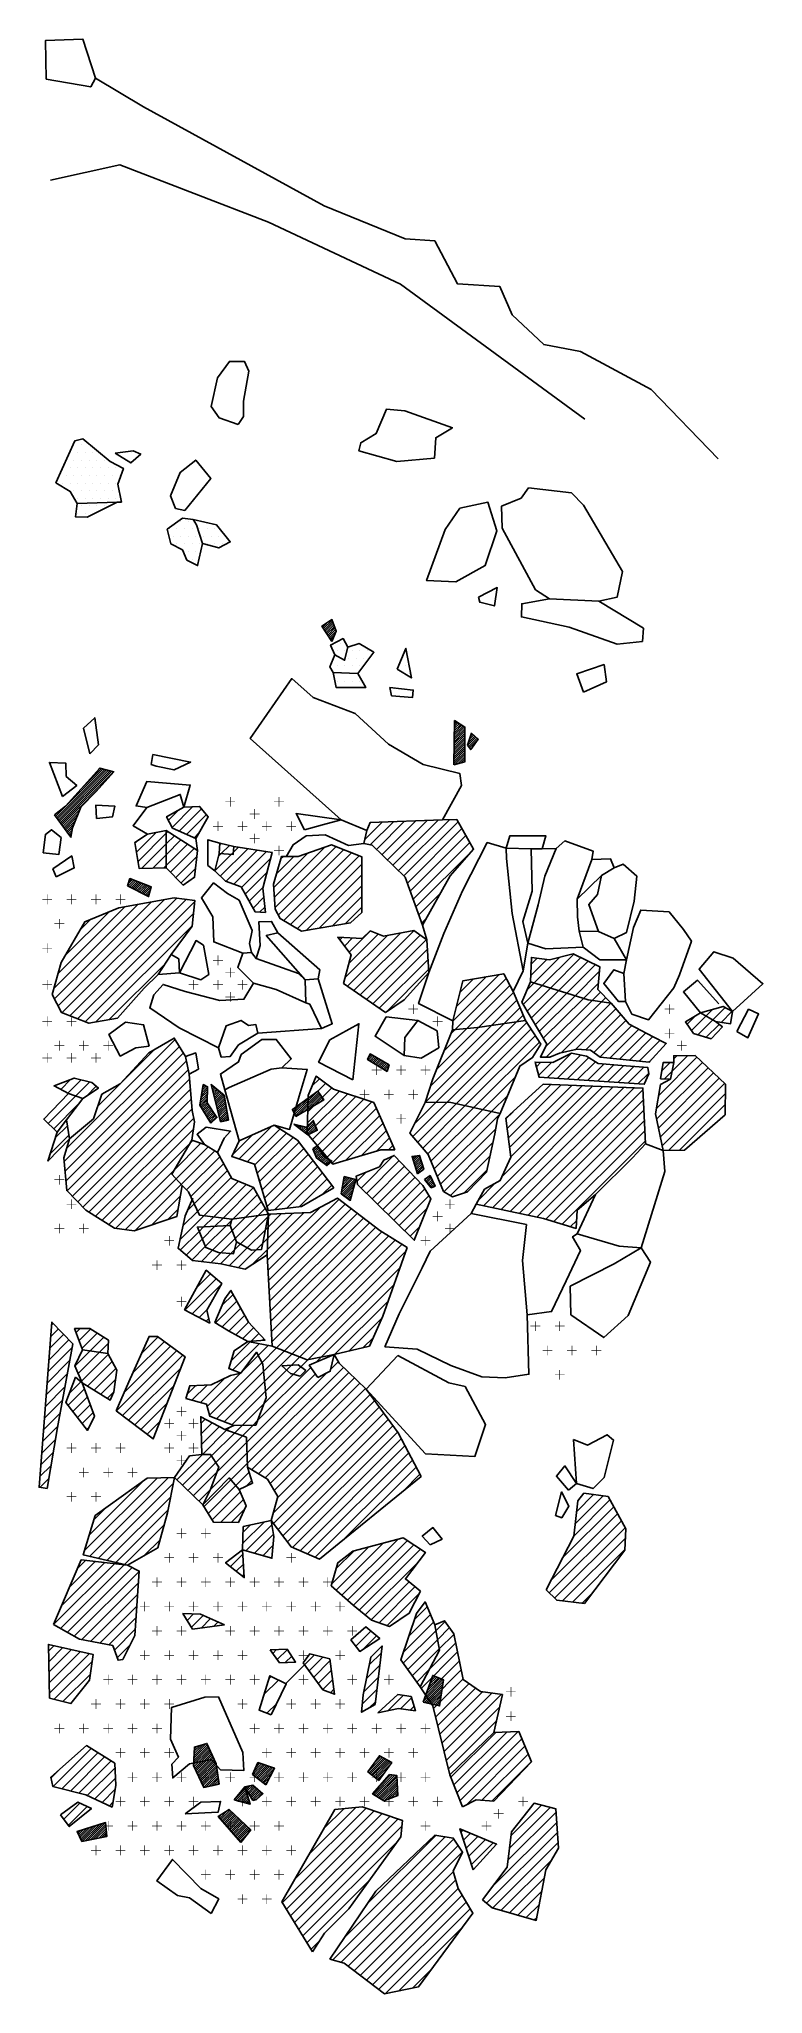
# Model space of a CAD drawing. Header units: metres. Extents: x -4.61 to -3.43, y -16.7 to -13.5.
import ezdxf

# ---------------------------------------------------------------- set-up
doc = ezdxf.new("R2010")
doc.units = ezdxf.units.M
doc.header["$LTSCALE"] = 25
doc.header["$MEASUREMENT"] = 0
doc.layers.get('0').update_dxf_attribs({"linetype": 'CONTINUOUS'})
for name, color, linetype in [('BEFUND', 1, 'CONTINUOUS'), ('FEUER', 1, 'CONTINUOUS'), ('KNOCHEN', 2, 'CONTINUOUS'), ('KNOCHENSCHRAFF', 2, 'CONTINUOUS'), ('STEINE', 4, 'CONTINUOUS'), ('STEINESCHRAFF', 4, 'CONTINUOUS')]:
    doc.layers.add(name, color=color, linetype=linetype)

# ---------------------------------------------------------------- blocks, each defined once
blk = doc.blocks.new('*X1')
at = {"color": 0}
for p, q in [((-398.31, -1622.31), (-395.11, -1619.11)), ((-398.11, -1621.76), (-395.14, -1618.79)), ((-397.91, -1621.21), (-395.39, -1618.68)), ((-397.72, -1620.66), (-395.64, -1618.58)), ((-397.52, -1620.1), (-395.89, -1618.48)), ((-397.32, -1619.55), (-396.14, -1618.37)), ((-397.12, -1619), (-396.39, -1618.27)), ((-396.92, -1618.44), (-396.64, -1618.17)), ((-398.17, -1622.53), (-395.16, -1619.52)), ((-397.89, -1622.59), (-395.22, -1619.93)), ((-397.6, -1622.66), (-395.28, -1620.34)), ((-397.31, -1622.73), (-395.34, -1620.76)), ((-397.02, -1622.79), (-395.4, -1621.17)), ((-396.73, -1622.86), (-395.46, -1621.58)), ((-396.44, -1622.92), (-395.52, -1621.99)), ((-396.16, -1622.99), (-395.58, -1622.41)), ((-395.87, -1623.05), (-395.64, -1622.82)), ((-436, -1632.78), (-433.4, -1630.18)), ((-435.99, -1632.41), (-433.51, -1629.93)), ((-435.97, -1632.04), (-433.62, -1629.69)), ((-435.95, -1631.66), (-433.73, -1629.45)), ((-435.93, -1631.29), (-433.92, -1629.29)), ((-435.92, -1633.06), (-433.29, -1630.42)), ((-435.91, -1630.92), (-434.43, -1629.44)), ((-435.89, -1630.55), (-434.93, -1629.59)), ((-435.87, -1630.17), (-435.44, -1629.74)), ((-435.81, -1633.3), (-433.18, -1630.66)), ((-435.7, -1633.54), (-433.07, -1630.91)), ((-435.59, -1633.78), (-432.96, -1631.15)), ((-435.47, -1634.02), (-432.85, -1631.39)), ((-435.36, -1634.26), (-432.74, -1631.64)), ((-435.25, -1634.5), (-432.63, -1631.88)), ((-435.14, -1634.74), (-432.52, -1632.12)), ((-407.37, -1633.85), (-405.08, -1631.56)), ((-407.25, -1634.08), (-404.85, -1631.68)), ((-407.06, -1634.24), (-404.62, -1631.81)), ((-406.86, -1634.39), (-404.39, -1631.93)), ((-406.66, -1634.55), (-404.17, -1632.06)), ((-406.5, -1632.63), (-405.31, -1631.43)), ((-406.46, -1634.7), (-403.94, -1632.18)), ((-405.63, -1631.4), (-405.54, -1631.31)), ((-435.03, -1634.99), (-432.41, -1632.37)), ((-434.91, -1635.23), (-432.29, -1632.61)), ((-434.8, -1635.47), (-432.25, -1632.92)), ((-434.69, -1635.71), (-432.21, -1633.23)), ((-434.58, -1635.95), (-432.16, -1633.54)), ((-434.47, -1636.19), (-432.12, -1633.85)), ((-434.35, -1636.43), (-432.08, -1634.16)), ((-433.97, -1636.41), (-432.03, -1634.47)), ((-433.52, -1636.31), (-431.99, -1634.78)), ((-433.06, -1636.2), (-431.95, -1635.09)), ((-432.61, -1636.1), (-431.91, -1635.4)), ((-426.29, -1634.38), (-424.61, -1632.7)), ((-426.11, -1633.85), (-424.87, -1632.61)), ((-426.1, -1634.54), (-424.34, -1632.79)), ((-425.9, -1634.7), (-424.08, -1632.88)), ((-425.82, -1633.21), (-425.14, -1632.52)), ((-425.7, -1634.86), (-423.81, -1632.97)), ((-425.54, -1632.57), (-425.4, -1632.43)), ((-425.51, -1635.02), (-423.55, -1633.05)), ((-425.31, -1635.17), (-423.28, -1633.14)), ((-425.12, -1635.33), (-423.02, -1633.23)), ((-424.92, -1635.49), (-422.75, -1633.32)), ((-424.73, -1635.65), (-423.07, -1633.99)), ((-424.53, -1635.81), (-423.48, -1634.76)), ((-406.56, -1637.63), (-403.35, -1634.42)), ((-406.34, -1637.76), (-403.03, -1634.46)), ((-406.26, -1634.85), (-403.71, -1632.31)), ((-406.12, -1637.9), (-402.72, -1634.5)), ((-406.06, -1635.01), (-403.67, -1632.62)), ((-405.9, -1638.03), (-402.69, -1634.82)), ((-405.86, -1635.16), (-404.66, -1633.97)), ((-405.68, -1638.17), (-402.67, -1635.16)), ((-405.55, -1636.27), (-403.66, -1634.38)), ((-432.15, -1636), (-431.86, -1635.71)), ((-429.19, -1638.34), (-427.52, -1636.67)), ((-429.09, -1638.59), (-427.44, -1636.94)), ((-428.81, -1638.67), (-427.35, -1637.21)), ((-428.53, -1638.75), (-427.27, -1637.49)), ((-428.26, -1638.82), (-427.19, -1637.76)), ((-427.98, -1638.9), (-427.11, -1638.03)), ((-427.7, -1638.97), (-427.03, -1638.3)), ((-427.69, -1636.49), (-427.6, -1636.4)), ((-427.6, -1636.4), (-427.58, -1636.38)), ((-427.47, -1636.62), (-427.14, -1636.3)), ((-427.42, -1639.05), (-426.94, -1638.57)), ((-427.34, -1636.84), (-426.71, -1636.21)), ((-427.2, -1637.06), (-426.28, -1636.14)), ((-427.07, -1637.29), (-426.08, -1636.3)), ((-426.94, -1637.51), (-425.89, -1636.46)), ((-426.81, -1637.73), (-425.7, -1636.62)), ((-426.68, -1637.95), (-425.51, -1636.78)), ((-426.55, -1638.18), (-425.32, -1636.95)), ((-426.42, -1638.4), (-425.13, -1637.11)), ((-426.29, -1638.62), (-424.93, -1637.27)), ((-425.81, -1638.5), (-424.74, -1637.43)), ((-424.34, -1635.96), (-423.89, -1635.52)), ((-405.46, -1638.3), (-402.66, -1635.5)), ((-405.24, -1638.43), (-402.64, -1635.84)), ((-405.02, -1638.57), (-402.63, -1636.17)), ((-404.74, -1638.64), (-402.61, -1636.51)), ((-404.17, -1638.42), (-402.6, -1636.85)), ((-403.6, -1638.21), (-402.58, -1637.19)), ((-403.03, -1638), (-402.56, -1637.53)), ((-431.88, -1641.39), (-431.35, -1640.86)), ((-431.72, -1641.58), (-430.32, -1640.18)), ((-431.55, -1641.77), (-430.04, -1640.26)), ((-431.39, -1641.95), (-429.86, -1640.43)), ((-431.22, -1642.14), (-429.68, -1640.6)), ((-431.06, -1642.33), (-429.5, -1640.77)), ((-430.89, -1642.52), (-429.31, -1640.94)), ((-430.73, -1642.71), (-429.13, -1641.11)), ((-430.56, -1642.9), (-428.95, -1641.28)), ((-430.4, -1643.08), (-428.77, -1641.46)), ((-430.23, -1643.27), (-428.59, -1641.63)), ((-430.06, -1643.46), (-428.4, -1641.8)), ((-427.15, -1639.13), (-426.86, -1638.84)), ((-426.87, -1639.2), (-426.78, -1639.11)), ((-455.1, -1643.74), (-455.06, -1643.7)), ((-454.98, -1643.98), (-454.54, -1643.54)), ((-454.87, -1644.22), (-454.02, -1643.38)), ((-454.76, -1644.46), (-453.51, -1643.21)), ((-454.64, -1644.7), (-452.99, -1643.05)), ((-454.53, -1644.95), (-452.47, -1642.89)), ((-454.42, -1645.19), (-451.96, -1642.73)), ((-454.2, -1645.32), (-451.44, -1642.56)), ((-453.76, -1645.23), (-450.93, -1642.4)), ((-453.32, -1645.15), (-450.42, -1642.25)), ((-452.88, -1645.06), (-450.39, -1642.57)), ((-452.44, -1644.97), (-450.36, -1642.9)), ((-452, -1644.88), (-450.33, -1643.22)), ((-451.55, -1644.8), (-450.3, -1643.55)), ((-451.11, -1644.71), (-450.28, -1643.87)), ((-450.67, -1644.62), (-450.25, -1644.2)), ((-450.23, -1644.54), (-450.22, -1644.52)), ((-429.9, -1643.65), (-428.22, -1641.97)), ((-429.73, -1643.84), (-428.04, -1642.14)), ((-429.57, -1644.02), (-427.86, -1642.31)), ((-429.4, -1644.21), (-427.68, -1642.49)), ((-429.24, -1644.4), (-427.49, -1642.66)), ((-429.07, -1644.59), (-427.31, -1642.83)), ((-428.91, -1644.78), (-427.13, -1643)), ((-428.74, -1644.96), (-426.95, -1643.17)), ((-428.58, -1645.15), (-426.77, -1643.34)), ((-428.41, -1645.34), (-427.06, -1643.99))]:
    blk.add_line(p, q, dxfattribs=at)
blk = doc.blocks.new('*X2')
at = {"color": 0}
for p, q in [((-414.85, -1446.16), (-414.07, -1445.39)), ((-414.71, -1446.38), (-413.31, -1444.98)), ((-414.57, -1446.6), (-413.21, -1445.24)), ((-414.43, -1446.81), (-413.12, -1445.49)), ((-414.3, -1447.03), (-413.02, -1445.75)), ((-414.16, -1447.24), (-412.92, -1446.01)), ((-414.02, -1447.46), (-412.83, -1446.26)), ((-413.88, -1447.67), (-412.73, -1446.52)), ((-413.74, -1447.89), (-412.63, -1446.78)), ((-413.61, -1448.1), (-412.86, -1447.36)), ((-413.47, -1448.32), (-413.11, -1447.96)), ((-393.25, -1463.1), (-392.23, -1462.09)), ((-393.25, -1463.46), (-392.02, -1462.23)), ((-393.24, -1462.38), (-392.67, -1461.81)), ((-393.24, -1462.74), (-392.45, -1461.95)), ((-393.23, -1461.67), (-393.1, -1461.54)), ((-393.23, -1462.02), (-392.88, -1461.68)), ((-393.3, -1466.69), (-391.54, -1464.93)), ((-393.3, -1467.04), (-391.54, -1465.29)), ((-393.29, -1465.97), (-391.54, -1464.22)), ((-393.29, -1466.33), (-391.54, -1464.58)), ((-393.28, -1465.25), (-391.54, -1463.52)), ((-393.28, -1465.61), (-391.54, -1463.87)), ((-393.27, -1464.53), (-391.54, -1462.81)), ((-393.27, -1464.89), (-391.54, -1463.16)), ((-393.26, -1463.82), (-391.8, -1462.36)), ((-393.26, -1464.18), (-391.59, -1462.5)), ((-391.06, -1465.51), (-389.74, -1464.18)), ((-390.95, -1465.04), (-389.93, -1464.02)), ((-390.92, -1465.73), (-389.55, -1464.35)), ((-390.78, -1464.53), (-390.11, -1463.86)), ((-390.78, -1465.94), (-389.36, -1464.51)), ((-390.62, -1464.01), (-390.3, -1463.69)), ((-393.32, -1468.12), (-391.54, -1466.35)), ((-393.32, -1468.48), (-391.54, -1466.7)), ((-393.31, -1467.4), (-391.54, -1465.64)), ((-393.31, -1467.76), (-391.54, -1465.99)), ((-393.19, -1468.7), (-391.54, -1467.05)), ((-392.7, -1468.56), (-391.54, -1467.41)), ((-392.2, -1468.42), (-391.54, -1467.76)), ((-391.71, -1468.28), (-391.54, -1468.11)), ((-390.64, -1466.15), (-390.19, -1465.7)), ((-458.62, -1477.21), (-450.81, -1469.4)), ((-458.47, -1477.41), (-450.53, -1469.47)), ((-458.32, -1477.61), (-450.25, -1469.55)), ((-458.17, -1477.82), (-449.97, -1469.62)), ((-458.02, -1478.02), (-449.7, -1469.7)), ((-457.87, -1478.22), (-449.42, -1469.77)), ((-457.72, -1478.43), (-449.14, -1469.85)), ((-454.5, -1472.73), (-451.09, -1469.32)), ((-451.51, -1469.39), (-451.37, -1469.25)), ((-457.57, -1478.63), (-451.49, -1472.55)), ((-458.77, -1477), (-458.3, -1476.54)), ((-457.42, -1478.84), (-454.65, -1476.07)), ((-457.27, -1479.04), (-454.89, -1476.66)), ((-457.12, -1479.24), (-455.13, -1477.25)), ((-456.97, -1479.45), (-455.37, -1477.84)), ((-456.82, -1479.65), (-455.61, -1478.44)), ((-456.67, -1479.85), (-455.84, -1479.03)), ((-456.52, -1480.06), (-455.93, -1479.47)), ((-456.37, -1480.26), (-456, -1479.89)), ((-456.22, -1480.46), (-456.07, -1480.31)), ((-446.76, -1488.33), (-445.99, -1487.56)), ((-446.73, -1488.66), (-445.73, -1487.65)), ((-446.58, -1487.8), (-446.24, -1487.46)), ((-446.5, -1488.77), (-445.48, -1487.75)), ((-446.26, -1488.89), (-445.22, -1487.85)), ((-446.03, -1489.01), (-444.97, -1487.95)), ((-445.79, -1489.13), (-444.72, -1488.05)), ((-445.56, -1489.25), (-444.46, -1488.15)), ((-445.32, -1489.36), (-444.21, -1488.25)), ((-445.09, -1489.48), (-443.95, -1488.35)), ((-444.85, -1489.6), (-443.7, -1488.45)), ((-444.61, -1489.72), (-443.45, -1488.55)), ((-444.38, -1489.84), (-443.19, -1488.65)), ((-444.14, -1489.95), (-442.94, -1488.75)), ((-443.91, -1490.07), (-443.07, -1489.23)), ((-443.67, -1490.19), (-443.21, -1489.73)), ((-443.44, -1490.31), (-443.36, -1490.23)), ((-407.38, -1516.83), (-406.84, -1516.29)), ((-407.35, -1517.15), (-406.61, -1516.42)), ((-407.13, -1517.29), (-406.39, -1516.55)), ((-407.1, -1516.19), (-407.06, -1516.16)), ((-406.91, -1517.42), (-406.16, -1516.68)), ((-406.69, -1517.56), (-405.94, -1516.8)), ((-406.48, -1517.69), (-405.72, -1516.93)), ((-406.26, -1517.83), (-405.49, -1517.06)), ((-406.04, -1517.96), (-405.27, -1517.19)), ((-405.82, -1518.1), (-405.04, -1517.32)), ((-405.6, -1518.23), (-404.82, -1517.45)), ((-405.38, -1518.37), (-404.59, -1517.58)), ((-405.17, -1518.5), (-404.37, -1517.71)), ((-404.95, -1518.64), (-404.14, -1517.84)), ((-404.73, -1518.78), (-404, -1518.05)), ((-404.51, -1518.91), (-404.14, -1518.54)), ((-404.29, -1519.05), (-404.27, -1519.02)), ((-434.93, -1524.23), (-433.74, -1523.04)), ((-434.86, -1523.81), (-433.73, -1522.68)), ((-434.79, -1523.38), (-433.73, -1522.32)), ((-434.72, -1522.96), (-433.72, -1521.96)), ((-434.65, -1522.53), (-433.71, -1521.6)), ((-434.58, -1522.11), (-433.92, -1521.45)), ((-434.51, -1521.68), (-434.15, -1521.33)), ((-434.44, -1521.26), (-434.39, -1521.21)), ((-433.11, -1521.35), (-433.04, -1521.28)), ((-433.04, -1521.63), (-432.85, -1521.44)), ((-432.97, -1521.92), (-432.65, -1521.6)), ((-432.9, -1522.2), (-432.46, -1521.76)), ((-432.83, -1522.48), (-432.26, -1521.91)), ((-432.76, -1522.76), (-432.07, -1522.07)), ((-432.69, -1523.05), (-431.87, -1522.23)), ((-432.62, -1523.33), (-431.68, -1522.39)), ((-432.55, -1523.61), (-431.48, -1522.55)), ((-432.48, -1523.9), (-431.28, -1522.7)), ((-432.41, -1524.18), (-431.09, -1522.86)), ((-432.34, -1524.46), (-430.98, -1523.11)), ((-419.55, -1525.82), (-416.92, -1523.18)), ((-419.43, -1526.06), (-415.66, -1522.28)), ((-419.32, -1526.29), (-415.49, -1522.47)), ((-418.9, -1526.23), (-415.35, -1522.68)), ((-418.01, -1525.7), (-415.21, -1522.89)), ((-417.13, -1525.17), (-415.06, -1523.1)), ((-434.95, -1524.61), (-433.75, -1523.4)), ((-434.82, -1524.83), (-433.76, -1523.76)), ((-434.69, -1525.05), (-433.76, -1524.12)), ((-434.55, -1525.27), (-433.65, -1524.36)), ((-434.42, -1525.49), (-433.51, -1524.58)), ((-434.29, -1525.71), (-433.37, -1524.79)), ((-434.16, -1525.93), (-433.23, -1525)), ((-434.02, -1526.15), (-433.09, -1525.22)), ((-433.89, -1526.37), (-432.95, -1525.43)), ((-433.76, -1526.59), (-432.81, -1525.64)), ((-433.62, -1526.81), (-432.67, -1525.86)), ((-433.49, -1527.03), (-432.53, -1526.07)), ((-433.36, -1527.25), (-432.39, -1526.28)), ((-432.26, -1524.74), (-430.93, -1523.41)), ((-432.19, -1525.03), (-430.88, -1523.71)), ((-432.12, -1525.31), (-430.82, -1524.01)), ((-432.05, -1525.59), (-430.77, -1524.31)), ((-431.98, -1525.88), (-430.72, -1524.61)), ((-431.91, -1526.16), (-430.67, -1524.91)), ((-431.84, -1526.44), (-430.61, -1525.21)), ((-431.77, -1526.72), (-430.56, -1525.52)), ((-431.7, -1527.01), (-430.51, -1525.82)), ((-431.63, -1527.29), (-430.45, -1526.12)), ((-431.19, -1527.2), (-430.4, -1526.42)), ((-419.78, -1525.34), (-419.44, -1525)), ((-419.66, -1525.58), (-418.18, -1524.09)), ((-416.25, -1524.64), (-414.92, -1523.31)), ((-415.36, -1524.11), (-414.78, -1523.52)), ((-433.22, -1527.47), (-432.25, -1526.5)), ((-430.73, -1527.1), (-430.35, -1526.72)), ((-419.4, -1527.78), (-419.33, -1527.72)), ((-419.2, -1527.94), (-419.05, -1527.79)), ((-419, -1528.09), (-418.77, -1527.86)), ((-418.8, -1528.25), (-418.48, -1527.93)), ((-418.6, -1528.4), (-418.2, -1528.01)), ((-418.4, -1528.56), (-417.92, -1528.08)), ((-418.2, -1528.71), (-417.64, -1528.15)), ((-418, -1528.87), (-416.34, -1527.2)), ((-417.8, -1529.02), (-416.23, -1527.45)), ((-417.61, -1529.18), (-416.13, -1527.7)), ((-417.41, -1529.33), (-416.03, -1527.96)), ((-417.06, -1529.34), (-415.93, -1528.21)), ((-416.36, -1528.99), (-415.83, -1528.46)), ((-416.4, -1531.86), (-415.83, -1531.29)), ((-416.29, -1532.11), (-415.61, -1531.42)), ((-416.19, -1532.36), (-415.47, -1531.64)), ((-416.09, -1532.61), (-415.33, -1531.85)), ((-415.98, -1532.86), (-415.19, -1532.07)), ((-415.88, -1533.11), (-415.05, -1532.28)), ((-415.72, -1533.3), (-414.91, -1532.5)), ((-415.52, -1533.45), (-414.77, -1532.71)), ((-400.02, -1533.52), (-399.36, -1532.85)), ((-399.94, -1533.78), (-398.98, -1532.82)), ((-415.32, -1533.61), (-414.64, -1532.93)), ((-415.12, -1533.76), (-414.43, -1533.07)), ((-414.91, -1533.91), (-414.21, -1533.2)), ((-414.71, -1534.06), (-413.99, -1533.34)), ((-414.51, -1534.22), (-413.76, -1533.47)), ((-414.31, -1534.37), (-413.54, -1533.6)), ((-400.2, -1532.98), (-400.17, -1532.95)), ((-400.11, -1533.25), (-399.76, -1532.9)), ((-399.85, -1534.05), (-398.89, -1533.09)), ((-399.77, -1534.32), (-398.81, -1533.36)), ((-399.68, -1534.59), (-398.72, -1533.63)), ((-399.59, -1534.85), (-398.63, -1533.89)), ((-399.51, -1535.12), (-398.55, -1534.16)), ((-399.42, -1535.39), (-398.46, -1534.43)), ((-399.34, -1535.66), (-398.38, -1534.7)), ((-398.68, -1535.35), (-398.29, -1534.97)), ((-411.78, -1538.91), (-409.6, -1536.73)), ((-411.71, -1539.19), (-409.47, -1536.95)), ((-411.7, -1538.47), (-409.88, -1536.65)), ((-411.62, -1538.04), (-410.16, -1536.58)), ((-411.55, -1537.61), (-410.43, -1536.5)), ((-411.51, -1539.34), (-409.6, -1537.43)), ((-411.47, -1537.18), (-410.71, -1536.43)), ((-411.39, -1536.75), (-410.99, -1536.35)), ((-411.32, -1536.32), (-411.27, -1536.28)), ((-411.3, -1539.49), (-409.73, -1537.92)), ((-411.1, -1539.64), (-409.86, -1538.4)), ((-410.89, -1539.79), (-409.99, -1538.88)), ((-398.08, -1536.88), (-397.5, -1536.29)), ((-397.92, -1537.07), (-397.16, -1536.31)), ((-397.76, -1537.26), (-397.05, -1536.55)), ((-397.6, -1537.45), (-396.93, -1536.79)), ((-397.43, -1537.64), (-396.82, -1537.03)), ((-397.27, -1537.83), (-396.71, -1537.27)), ((-397.11, -1538.03), (-396.59, -1537.51)), ((-396.68, -1537.95), (-396.48, -1537.75)), ((-410.69, -1539.94), (-410.12, -1539.37)), ((-410.48, -1540.08), (-410.25, -1539.85))]:
    blk.add_line(p, q, dxfattribs=at)
blk = doc.blocks.new('*X3')
at = {"color": 0}
for p, q in [((-459.41, -1562.5), (-458.17, -1561.26)), ((-459.26, -1560.58), (-459.03, -1560.35)), ((-455.26, -1561.88), (-454.6, -1561.22)), ((-454.77, -1563.16), (-452.9, -1561.29)), ((-459.85, -1568.24), (-455.93, -1564.31)), ((-459.7, -1566.33), (-456.44, -1563.06)), ((-459.56, -1564.41), (-457.3, -1562.16)), ((-455.44, -1567.37), (-452.94, -1564.87)), ((-454.28, -1564.44), (-451.81, -1561.96)), ((-452.94, -1564.87), (-450.71, -1562.64)), ((-451.4, -1565.09), (-449.99, -1563.68)), ((-448.66, -1574.73), (-438.76, -1564.83)), ((-447.35, -1571.65), (-439.78, -1564.08)), ((-445.96, -1568.49), (-440.79, -1563.32)), ((-444.54, -1565.3), (-441.81, -1562.57)), ((-429.88, -1566.55), (-426.72, -1563.39)), ((-429.56, -1568), (-425.25, -1563.69)), ((-425.42, -1565.63), (-423.78, -1563.99)), ((-424.79, -1566.77), (-422.41, -1564.39)), ((-424.52, -1568.27), (-421.13, -1564.88)), ((-460, -1570.16), (-456.32, -1566.47)), ((-454.91, -1568.6), (-451.4, -1565.09)), ((-454.37, -1569.83), (-449.98, -1565.44)), ((-453.41, -1570.64), (-449.36, -1566.59)), ((-452.31, -1571.31), (-448.75, -1567.74)), ((-447.66, -1575.49), (-437.75, -1565.58)), ((-446.65, -1576.25), (-438.1, -1567.71)), ((-433.41, -1575.39), (-424.79, -1566.77)), ((-428.19, -1568.4), (-425.42, -1565.63)), ((-427.17, -1583.29), (-411.45, -1567.57)), ((-425.56, -1576.37), (-416.79, -1567.61)), ((-424.44, -1573.49), (-417.24, -1566.29)), ((-424.36, -1569.88), (-419.85, -1565.37)), ((-424.2, -1571.48), (-418.57, -1565.85)), ((-415.91, -1566.73), (-415.04, -1565.85)), ((-413.53, -1567.88), (-412.3, -1566.65)), ((-413.02, -1565.61), (-412.94, -1565.53)), ((-460.29, -1573.99), (-457.1, -1570.79)), ((-460.15, -1572.07), (-456.71, -1568.63)), ((-456.58, -1573.8), (-453.88, -1571.11)), ((-456.36, -1571.83), (-454.47, -1569.93)), ((-451.21, -1571.98), (-448.8, -1569.57)), ((-445.64, -1577.02), (-439.24, -1570.61)), ((-437.05, -1571.96), (-435.64, -1570.55)), ((-436.27, -1572.95), (-433.79, -1570.47)), ((-434.88, -1573.32), (-430.96, -1569.4)), ((-433.77, -1573.98), (-428.3, -1568.51)), ((-432.26, -1576), (-424.52, -1568.27)), ((-430.98, -1576.49), (-424.36, -1569.88)), ((-428.28, -1568.49), (-428.19, -1568.4)), ((-427.31, -1579.9), (-416.05, -1568.64)), ((-427.24, -1581.59), (-414.09, -1568.44)), ((-426.46, -1584.35), (-410.55, -1568.44)), ((-425.36, -1585.02), (-409.65, -1569.31)), ((-424.27, -1585.69), (-408.75, -1570.18)), ((-423.46, -1586.65), (-407.85, -1571.04)), ((-460.44, -1575.9), (-457.49, -1572.95)), ((-455.8, -1574.8), (-453.41, -1572.41)), ((-455.03, -1575.79), (-452.94, -1573.7)), ((-450.12, -1572.65), (-449.11, -1571.64)), ((-444.64, -1577.78), (-440.37, -1573.51)), ((-429.71, -1576.99), (-424.2, -1571.48)), ((-428.04, -1577.09), (-424.44, -1573.49)), ((-422.93, -1591.42), (-405.6, -1574.09)), ((-422.8, -1587.76), (-407.09, -1572.05)), ((-422.27, -1588.99), (-406.34, -1573.07)), ((-460.74, -1579.73), (-458.28, -1577.27)), ((-460.59, -1577.82), (-457.89, -1575.11)), ((-454.26, -1576.79), (-452.46, -1575)), ((-453.48, -1577.78), (-453.14, -1577.44)), ((-443.63, -1578.54), (-441.5, -1576.4)), ((-434.8, -1576.78), (-434.09, -1576.07)), ((-434.74, -1578.49), (-432.94, -1576.68)), ((-434.69, -1580.2), (-431.78, -1577.29)), ((-430.59, -1577.87), (-430.19, -1577.47)), ((-429.29, -1578.34), (-428.04, -1577.09)), ((-427.99, -1578.81), (-426.25, -1577.06)), ((-426.25, -1577.06), (-425.56, -1576.37)), ((-422.91, -1593.17), (-404.85, -1575.11)), ((-422.15, -1594.18), (-404.1, -1576.13)), ((-421.39, -1595.19), (-403.36, -1577.15)), ((-460.89, -1581.65), (-458.64, -1579.4)), ((-434.56, -1581.84), (-430.59, -1577.87)), ((-433.05, -1582.1), (-429.29, -1578.34)), ((-432.36, -1583.18), (-427.99, -1578.81)), ((-432.19, -1584.77), (-427.31, -1579.9)), ((-420.63, -1596.2), (-402.61, -1578.18)), ((-419.79, -1597.12), (-401.98, -1579.31)), ((-418.55, -1597.65), (-401.37, -1580.47)), ((-461.18, -1585.48), (-459.35, -1583.65)), ((-461.03, -1583.57), (-459, -1581.53)), ((-433.2, -1587.56), (-427.24, -1581.59)), ((-429.89, -1586.01), (-427.17, -1583.29)), ((-417.31, -1598.18), (-400.76, -1581.63)), ((-416.07, -1598.71), (-400.15, -1582.78)), ((-411.21, -1595.61), (-399.53, -1583.94)), ((-461.19, -1587.26), (-459.71, -1585.78)), ((-429.07, -1586.96), (-426.89, -1584.77)), ((-427.44, -1587.1), (-426.47, -1586.13)), ((-401.73, -1587.91), (-398.92, -1585.09)), ((-412.63, -1604.11), (-404.95, -1596.43)), ((-411.7, -1604.94), (-402.54, -1595.79)), ((-410.76, -1605.77), (-400.97, -1595.98)), ((-409.82, -1606.6), (-399.91, -1596.69)), ((-413.36, -1603.06), (-407.36, -1597.06)), ((-412.65, -1600.59), (-409.76, -1597.7)), ((-408.85, -1607.39), (-398.84, -1597.39)), ((-407.87, -1608.19), (-399.21, -1599.53)), ((-406.9, -1608.98), (-400.68, -1602.76)), ((-405.61, -1609.46), (-399.72, -1603.57)), ((-404.3, -1609.91), (-398.98, -1604.6)), ((-401.62, -1614.31), (-396.67, -1609.36)), ((-400.73, -1611.65), (-397.2, -1608.12)), ((-399.84, -1608.99), (-397.72, -1606.87)), ((-396.31, -1610.77), (-394.79, -1609.24)), ((-410.21, -1612.29), (-409.74, -1611.82)), ((-409.44, -1613.29), (-406.98, -1610.83)), ((-408.19, -1613.81), (-406.01, -1611.63)), ((-401.65, -1616.11), (-396.31, -1610.77)), ((-400.91, -1617.14), (-396.04, -1612.26)), ((-397.39, -1617.15), (-393.03, -1612.78)), ((-396.04, -1612.26), (-394.05, -1610.27)), ((-395.77, -1613.76), (-393.32, -1611.32)), ((-407.23, -1616.39), (-405.23, -1614.38)), ((-400.18, -1618.17), (-395.77, -1613.76)), ((-398.71, -1620.24), (-392.73, -1614.25)), ((-398, -1621.3), (-392.43, -1615.72)), ((-408.1, -1620.79), (-405.72, -1618.41)), ((-407.67, -1618.59), (-405.48, -1616.4)), ((-399.44, -1619.2), (-397.39, -1617.15)), ((-397.29, -1622.36), (-392.13, -1617.19)), ((-396.69, -1623.52), (-391.83, -1618.66)), ((-408.33, -1622.79), (-405.97, -1620.42)), ((-407.22, -1623.45), (-406.21, -1622.44)), ((-404.16, -1623.92), (-401.63, -1621.39)), ((-402.07, -1623.6), (-400.29, -1621.81)), ((-396.34, -1624.94), (-390.85, -1619.45)), ((-395.99, -1626.35), (-389.81, -1620.18)), ((-395.64, -1627.77), (-388.67, -1620.8)), ((-395.29, -1629.19), (-387.12, -1621.02)), ((-394.94, -1630.6), (-385.57, -1621.24)), ((-400.5, -1623.8), (-399.87, -1623.17)), ((-394.58, -1632.02), (-385.85, -1623.29)), ((-394.23, -1633.44), (-386.38, -1625.58)), ((-393.83, -1634.81), (-386.49, -1627.46)), ((-393.33, -1636.07), (-384.66, -1627.4)), ((-392.83, -1637.34), (-382.82, -1627.33)), ((-392.32, -1638.6), (-382.21, -1628.49)), ((-391.3, -1639.34), (-381.7, -1629.74)), ((-388.78, -1638.59), (-381.19, -1631)), ((-387.13, -1638.71), (-380.68, -1632.26)), ((-421.46, -1655.36), (-406.41, -1640.31)), ((-420.79, -1656.46), (-405.09, -1640.76)), ((-420.12, -1657.56), (-403.77, -1641.21)), ((-419.45, -1658.66), (-402.45, -1641.66)), ((-419.44, -1651.58), (-407.73, -1639.86)), ((-417.04, -1647.41), (-409.39, -1639.75)), ((-414.65, -1643.24), (-411.35, -1639.95)), ((-384.49, -1648.44), (-376.59, -1640.55)), ((-384.24, -1646.42), (-377.57, -1639.76)), ((-383.99, -1644.41), (-378.98, -1639.4)), ((-418.78, -1659.75), (-401.88, -1642.85)), ((-413.2, -1664.78), (-393.35, -1644.93)), ((-411.18, -1660.99), (-394.78, -1644.59)), ((-407.5, -1655.54), (-396.31, -1644.36)), ((-392.2, -1643.78), (-391.89, -1643.47)), ((-391.76, -1645.11), (-390.64, -1643.99)), ((-391.33, -1646.44), (-389.4, -1644.52)), ((-390.9, -1647.78), (-388.16, -1645.04)), ((-387.99, -1655.48), (-376.38, -1643.87)), ((-386.96, -1652.68), (-376.49, -1642.21)), ((-418.11, -1660.85), (-402.54, -1645.28)), ((-411.82, -1665.17), (-392.65, -1646)), ((-410.68, -1665.8), (-391.95, -1647.07)), ((-390.46, -1649.11), (-386.92, -1645.57)), ((-387.01, -1656.27), (-376.28, -1645.54)), ((-409.68, -1666.56), (-393.46, -1650.34)), ((-385.63, -1656.65), (-377.32, -1648.35)), ((-384.25, -1657.04), (-378.51, -1651.3)), ((-417.44, -1661.95), (-407.09, -1651.6)), ((-408.68, -1667.33), (-393.06, -1651.71)), ((-407.68, -1668.1), (-392.65, -1653.07)), ((-406.68, -1668.87), (-391.99, -1654.18)), ((-382.87, -1657.43), (-378.93, -1653.49)), ((-405.68, -1669.63), (-391.33, -1655.28)), ((-404.6, -1670.33), (-390.66, -1656.39)), ((-381.49, -1657.82), (-379.34, -1655.67)), ((-380.11, -1658.21), (-379.76, -1657.85)), ((-402.37, -1669.86), (-391.93, -1659.42)), ((-416.77, -1663.05), (-415.35, -1661.63)), ((-400.13, -1669.39), (-396.92, -1666.18))]:
    blk.add_line(p, q, dxfattribs=at)
blk = doc.blocks.new('*X4')
at = {"color": 0}
for p, q in [((-438.74, -1586.02), (-434.56, -1581.84)), ((-437.84, -1586.89), (-433.05, -1582.1)), ((-436.94, -1587.76), (-432.36, -1583.18)), ((-436.85, -1582.36), (-436.57, -1582.09)), ((-453.87, -1597.61), (-441.98, -1585.73)), ((-453.11, -1595.09), (-444.27, -1586.25)), ((-453.07, -1598.58), (-440.17, -1585.69)), ((-451.63, -1598.91), (-439.3, -1586.58)), ((-436.05, -1588.63), (-432.19, -1584.77)), ((-434.31, -1590.43), (-429.89, -1586.01)), ((-433.63, -1591.52), (-429.07, -1586.96)), ((-450.2, -1599.25), (-439.75, -1588.8)), ((-435.15, -1589.5), (-433.2, -1587.56)), ((-432.96, -1592.61), (-428.35, -1588.01)), ((-431.54, -1592.96), (-427.83, -1589.26)), ((-375.47, -1598.77), (-367.15, -1590.45)), ((-373.66, -1595.19), (-367.78, -1589.31)), ((-373.43, -1593.19), (-368.9, -1588.66)), ((-373.21, -1591.2), (-370.45, -1588.44)), ((-372.22, -1588.44), (-372, -1588.22)), ((-452.36, -1592.57), (-450.46, -1590.67)), ((-448.76, -1599.58), (-440.2, -1591.02)), ((-447.33, -1599.91), (-440.83, -1593.42)), ((-429.79, -1592.98), (-427.66, -1590.85)), ((-427.97, -1596.46), (-424.44, -1592.94)), ((-427.9, -1594.62), (-426.69, -1593.41)), ((-427.43, -1597.69), (-423.16, -1593.42)), ((-377.71, -1604.54), (-365.9, -1592.73)), ((-377.37, -1602.43), (-366.53, -1591.59)), ((-444.1, -1598.45), (-441.5, -1595.85)), ((-426.06, -1598.09), (-422.93, -1594.96)), ((-424.68, -1598.48), (-422.99, -1596.79)), ((-376.83, -1605.43), (-365.28, -1593.87)), ((-375.52, -1605.89), (-365.24, -1595.6)), ((-458.95, -1609.77), (-448.97, -1599.78)), ((-457.82, -1610.4), (-447.38, -1599.96)), ((-457.68, -1606.73), (-450.55, -1599.6)), ((-456.36, -1603.64), (-452.14, -1599.42)), ((-455.04, -1600.55), (-453.73, -1599.24)), ((-429.98, -1600.24), (-427.96, -1598.23)), ((-429, -1601.03), (-427.85, -1599.88)), ((-423.3, -1598.87), (-423.16, -1598.72)), ((-373.93, -1606.07), (-365.32, -1597.45)), ((-456.68, -1611.03), (-446.07, -1600.42)), ((-455.55, -1611.67), (-444.92, -1601.04)), ((-454.33, -1612.22), (-445.05, -1602.94)), ((-428.02, -1601.81), (-427.74, -1601.54)), ((-452.85, -1612.51), (-445.18, -1604.83)), ((-372.34, -1606.25), (-370.53, -1604.43)), ((-451.37, -1612.8), (-445.31, -1606.73)), ((-449.9, -1613.09), (-445.43, -1608.62)), ((-437.73, -1607.99), (-437.71, -1607.97)), ((-437.05, -1609.08), (-436, -1608.03)), ((-436.37, -1610.17), (-434.46, -1608.26)), ((-434.76, -1610.33), (-433.23, -1608.79)), ((-432.71, -1610.05), (-432, -1609.33)), ((-448.98, -1613.94), (-445.56, -1610.52)), ((-459.77, -1614.12), (-458.87, -1613.22)), ((-459.74, -1615.86), (-457.43, -1613.55)), ((-459.71, -1617.6), (-455.99, -1613.88)), ((-459.68, -1619.34), (-454.55, -1614.21)), ((-459.65, -1621.07), (-453.12, -1614.54)), ((-458.84, -1622.03), (-452.62, -1615.81)), ((-448.52, -1615.24), (-446.43, -1613.15)), ((-423.04, -1614.51), (-422.39, -1613.87)), ((-422.28, -1615.52), (-420.62, -1613.86)), ((-420.97, -1615.98), (-419.93, -1614.94)), ((-420.9, -1619.45), (-416.23, -1614.77)), ((-417.05, -1617.37), (-414.81, -1615.13)), ((-416.31, -1618.39), (-413.66, -1615.74)), ((-457.44, -1622.39), (-452.92, -1617.88)), ((-424.48, -1621.26), (-422.09, -1618.86)), ((-423.7, -1618.71), (-423.27, -1618.28)), ((-415.57, -1619.42), (-413.44, -1617.29)), ((-414.83, -1620.44), (-413.22, -1618.84)), ((-413.56, -1620.95), (-413, -1620.39)), ((-423.99, -1624.3), (-422.37, -1622.69)), ((-459.02, -1636.35), (-452.78, -1630.11)), ((-457.61, -1636.71), (-451.68, -1630.79)), ((-456.2, -1637.07), (-450.59, -1631.46)), ((-454.79, -1637.43), (-449.5, -1632.14)), ((-459.36, -1634.92), (-458.03, -1633.6)), ((-453.42, -1637.83), (-448.86, -1633.27)), ((-452.21, -1638.38), (-448.79, -1634.96)), ((-451, -1638.94), (-448.84, -1636.78)), ((-457.28, -1641.68), (-454.65, -1639.05)), ((-456.53, -1642.7), (-453.45, -1639.62)), ((-449.79, -1639.5), (-449.22, -1638.92))]:
    blk.add_line(p, q, dxfattribs=at)
blk = doc.blocks.new('*X5')
at = {"color": 0}
for p, q in [((-423.91, -1548.21), (-417.91, -1542.21)), ((-423.89, -1549.96), (-415.26, -1541.33)), ((-423.85, -1546.38), (-419.75, -1542.28)), ((-423.8, -1551.63), (-412.18, -1540.02)), ((-423.8, -1544.56), (-421.58, -1542.35)), ((-423.74, -1542.74), (-423.42, -1542.42)), ((-423.71, -1553.31), (-411.18, -1540.78)), ((-423.62, -1554.99), (-410.18, -1541.55)), ((-423.53, -1556.66), (-409.18, -1542.32)), ((-423.44, -1558.34), (-408.18, -1543.08)), ((-423.34, -1560.02), (-407.17, -1543.85)), ((-423.25, -1561.7), (-406.17, -1544.61)), ((-423.16, -1563.37), (-405.14, -1545.35)), ((-422.41, -1564.39), (-404.05, -1546.03)), ((-421.13, -1564.88), (-402.97, -1546.71)), ((-419.85, -1565.37), (-401.88, -1547.39)), ((-418.57, -1565.85), (-401.22, -1548.5)), ((-417.24, -1566.29), (-402.19, -1551.23)), ((-437.4, -1558.16), (-432.29, -1553.05)), ((-436.24, -1558.77), (-431.46, -1553.99)), ((-435.48, -1554.47), (-433.24, -1552.23)), ((-415.04, -1565.85), (-403.15, -1553.97)), ((-435.09, -1559.39), (-433.69, -1557.99)), ((-432.43, -1560.27), (-428.9, -1556.74)), ((-431.39, -1557.45), (-429.53, -1555.6)), ((-431.34, -1560.94), (-428.27, -1557.87)), ((-412.83, -1565.41), (-404.12, -1556.7)), ((-433.93, -1560), (-433.52, -1559.58)), ((-430.24, -1561.61), (-427.63, -1559)), ((-429.1, -1562.24), (-427, -1560.14)), ((-427.96, -1562.86), (-426.16, -1561.06)), ((-410.54, -1564.89), (-405.12, -1559.47)), ((-426.59, -1563.27), (-425.31, -1561.99)), ((-424.69, -1563.13), (-424.47, -1562.91)), ((-408.25, -1564.37), (-406.53, -1562.65))]:
    blk.add_line(p, q, dxfattribs=at)
blk = doc.blocks.new('*X6')
at = {"color": 0}
for p, q in [((-440.14, -1477.82), (-438.44, -1476.12)), ((-439.54, -1478.99), (-436.16, -1475.61)), ((-438.39, -1479.6), (-434.72, -1475.93)), ((-437.16, -1480.14), (-433.91, -1476.89)), ((-407.94, -1480.98), (-405.1, -1478.14)), ((-407.16, -1478.43), (-406.94, -1478.21)), ((-407.05, -1481.86), (-403.26, -1478.06)), ((-406.03, -1482.6), (-401.42, -1477.99)), ((-405.13, -1483.47), (-399.58, -1477.92)), ((-404.24, -1484.34), (-397.75, -1477.85)), ((-403.34, -1485.21), (-395.91, -1477.78)), ((-402.44, -1486.09), (-394.09, -1477.73)), ((-401.55, -1486.96), (-392.66, -1478.07)), ((-445.62, -1481.53), (-445.42, -1481.34)), ((-445.37, -1483.04), (-442.13, -1479.81)), ((-445.11, -1484.56), (-440.48, -1479.93)), ((-440.48, -1479.93), (-440.21, -1479.66)), ((-440.48, -1481.7), (-439.14, -1480.36)), ((-440.48, -1483.47), (-438.07, -1481.05)), ((-435.93, -1480.68), (-435.1, -1479.85)), ((-400.97, -1488.15), (-392.03, -1479.2)), ((-400.5, -1489.44), (-391.39, -1480.33)), ((-400.03, -1490.74), (-390.75, -1481.46)), ((-444.52, -1485.74), (-440.48, -1481.7)), ((-442.71, -1485.7), (-440.48, -1483.47)), ((-440.48, -1485.23), (-437, -1481.75)), ((-439.81, -1486.33), (-435.93, -1482.45)), ((-438.94, -1487.22), (-435.49, -1483.78)), ((-432.53, -1486.12), (-429.84, -1483.43)), ((-431.96, -1483.78), (-431.46, -1483.28)), ((-431.74, -1481.79), (-431.56, -1481.61)), ((-431.63, -1486.99), (-427.13, -1482.49)), ((-431.46, -1483.28), (-430.14, -1481.96)), ((-430.72, -1487.85), (-425.6, -1482.72)), ((-429.84, -1483.43), (-429.51, -1483.1)), ((-429.51, -1483.1), (-428.66, -1482.25)), ((-429.42, -1488.32), (-424.06, -1482.96)), ((-428.17, -1488.83), (-423.36, -1484.02)), ((-422.88, -1488.84), (-417.21, -1483.17)), ((-422.78, -1490.51), (-414.48, -1482.21)), ((-422.68, -1492.17), (-412.63, -1482.13)), ((-422.43, -1486.62), (-419.57, -1483.76)), ((-422.12, -1493.38), (-411.37, -1482.64)), ((-421.7, -1484.12), (-421.33, -1483.76)), ((-421.24, -1494.28), (-410.11, -1483.15)), ((-420.14, -1494.94), (-408.85, -1483.65)), ((-399.56, -1492.04), (-390.17, -1482.65)), ((-440.91, -1485.66), (-440.48, -1485.23)), ((-438.06, -1488.11), (-435.7, -1485.76)), ((-427.53, -1489.96), (-423.98, -1486.41)), ((-419.04, -1495.61), (-408.45, -1485.02)), ((-417.57, -1495.9), (-408.45, -1486.79)), ((-458.22, -1508.27), (-440.78, -1490.84)), ((-457.58, -1509.4), (-438.77, -1490.59)), ((-456.31, -1509.89), (-437.21, -1490.8)), ((-426.9, -1491.09), (-424.61, -1488.8)), ((-426.26, -1492.22), (-424.49, -1490.46)), ((-415.43, -1495.54), (-408.45, -1488.56)), ((-413.3, -1495.18), (-408.45, -1490.33)), ((-399.08, -1493.33), (-395.55, -1489.8)), ((-458.89, -1505.41), (-445.12, -1491.64)), ((-458.82, -1507.11), (-442.95, -1491.24)), ((-458.21, -1502.96), (-447.29, -1492.04)), ((-457.08, -1500.06), (-449.9, -1492.89)), ((-455.03, -1510.39), (-435.82, -1491.17)), ((-454.64, -1495.85), (-452.85, -1494.06)), ((-453.76, -1510.88), (-436.01, -1493.13)), ((-425.14, -1492.87), (-424.33, -1492.06)), ((-411.17, -1494.81), (-408.45, -1492.09)), ((-398.61, -1494.63), (-397.8, -1493.81)), ((-452.02, -1510.91), (-436.19, -1495.09)), ((-412.04, -1497.45), (-411.63, -1497.04)), ((-411.28, -1498.46), (-409.95, -1497.13)), ((-411.16, -1503.64), (-404.25, -1496.73)), ((-410.78, -1505.03), (-402.09, -1496.34)), ((-410.53, -1501.25), (-405.78, -1496.5)), ((-410.52, -1499.46), (-407.05, -1496)), ((-409.74, -1505.75), (-399.92, -1495.94)), ((-408.7, -1506.48), (-398.86, -1496.65)), ((-407.65, -1507.2), (-397.82, -1497.37)), ((-406.61, -1507.93), (-397.67, -1498.99)), ((-405.57, -1508.66), (-397.57, -1500.66)), ((-380.76, -1503.29), (-378.13, -1500.66)), ((-380.69, -1501.45), (-379.68, -1500.45)), ((-380.22, -1504.52), (-376.01, -1500.31)), ((-378.87, -1504.94), (-373.71, -1499.78)), ((-377.52, -1505.36), (-372.52, -1500.36)), ((-449.88, -1510.54), (-440.58, -1501.24)), ((-404.51, -1509.36), (-397.48, -1502.33)), ((-393.53, -1510.76), (-385.91, -1503.14)), ((-393.15, -1512.14), (-384.78, -1503.78)), ((-392.95, -1508.41), (-388.05, -1503.51)), ((-392.37, -1506.06), (-390.19, -1503.89)), ((-376.18, -1505.78), (-371.33, -1500.93)), ((-374.83, -1506.2), (-370.14, -1501.51)), ((-373.48, -1506.62), (-369.51, -1502.65)), ((-391.21, -1511.97), (-384.17, -1504.93)), ((-389.26, -1511.79), (-383.57, -1506.1)), ((-381.99, -1508.05), (-378.87, -1504.94)), ((-381.38, -1505.68), (-380.22, -1504.52)), ((-381.33, -1509.16), (-377.52, -1505.36)), ((-380.67, -1510.27), (-376.18, -1505.78)), ((-380.01, -1511.38), (-374.83, -1506.2)), ((-379.35, -1512.48), (-373.48, -1506.62)), ((-378.69, -1513.59), (-372.13, -1507.04)), ((-372.13, -1507.04), (-369.67, -1504.57)), ((-370.71, -1507.38), (-369.33, -1506)), ((-369.17, -1507.61), (-368.46, -1506.91)), ((-387.18, -1511.48), (-383.04, -1507.34)), ((-385.11, -1511.17), (-382.51, -1508.58)), ((-383.03, -1510.86), (-381.98, -1509.81)), ((-378.31, -1514.99), (-370.71, -1507.38)), ((-378.22, -1516.66), (-369.17, -1507.61)), ((-375.79, -1516), (-367.63, -1507.84)), ((-373.49, -1515.46), (-366.78, -1508.76)), ((-371.74, -1515.49), (-365.96, -1509.7)), ((-367.63, -1507.84), (-367.6, -1507.81)), ((-355.14, -1511.26), (-353.87, -1509.99)), ((-354.41, -1512.3), (-352.05, -1509.94)), ((-352.05, -1509.94), (-350.98, -1508.87)), ((-350.93, -1510.58), (-348.89, -1508.54)), ((-349.56, -1510.99), (-347.73, -1509.16)), ((-398.03, -1524.1), (-385.11, -1511.17)), ((-397.22, -1521.52), (-387.18, -1511.48)), ((-396.24, -1524.07), (-383.03, -1510.86)), ((-396.19, -1518.73), (-389.26, -1511.79)), ((-395.02, -1515.78), (-391.21, -1511.97)), ((-394.45, -1524.05), (-381.4, -1511)), ((-393.85, -1512.84), (-393.15, -1512.14)), ((-392.94, -1524.31), (-380.71, -1512.08)), ((-391.49, -1524.63), (-380.02, -1513.16)), ((-370.43, -1515.94), (-365.14, -1510.65)), ((-369.42, -1516.7), (-364.2, -1511.48)), ((-367.81, -1516.86), (-363.05, -1512.09)), ((-366.2, -1517.02), (-361.89, -1512.71)), ((-364.59, -1517.17), (-360.74, -1513.32)), ((-353.35, -1513.01), (-350.93, -1510.58)), ((-351.99, -1513.41), (-349.88, -1511.3)), ((-348.02, -1511.21), (-348, -1511.19)), ((-457.23, -1533.81), (-438.34, -1514.91)), ((-457.08, -1535.42), (-437.67, -1516)), ((-456.79, -1531.59), (-439.01, -1513.81)), ((-451.7, -1524.73), (-442.34, -1515.37)), ((-390.05, -1524.96), (-379.33, -1514.24)), ((-378.08, -1520.06), (-374.07, -1516.05)), ((-376.43, -1520.17), (-372.59, -1516.33)), ((-374.77, -1520.29), (-371.24, -1516.76)), ((-362.97, -1517.32), (-359.56, -1513.91)), ((-359.82, -1523.01), (-353.51, -1516.7)), ((-357.6, -1519.02), (-355, -1516.43)), ((-357.32, -1516.98), (-356.8, -1516.45)), ((-456.93, -1537.03), (-437.18, -1517.28)), ((-456.73, -1538.61), (-436.87, -1518.74)), ((-388.61, -1525.28), (-383.28, -1519.95)), ((-379.83, -1518.27), (-379.07, -1517.51)), ((-379.46, -1519.67), (-377.36, -1517.57)), ((-373.12, -1520.4), (-370.16, -1517.44)), ((-371.46, -1520.51), (-368.76, -1517.81)), ((-369.81, -1520.62), (-367.12, -1517.94)), ((-368.15, -1520.74), (-365.48, -1518.07)), ((-366.5, -1520.85), (-363.85, -1518.2)), ((-364.84, -1520.96), (-362.22, -1518.34)), ((-363.19, -1521.07), (-361.41, -1519.3)), ((-361.36, -1517.48), (-361.23, -1517.35)), ((-360.19, -1525.14), (-352.6, -1517.56)), ((-360.14, -1526.87), (-351.69, -1518.42)), ((-359.83, -1528.33), (-350.79, -1519.28)), ((-359.26, -1518.92), (-357.92, -1517.58)), ((-358.82, -1520.25), (-357.6, -1519.02)), ((-459.82, -1527.55), (-455.33, -1523.06)), ((-457.77, -1521.97), (-456.15, -1520.35)), ((-456.61, -1522.57), (-454.43, -1520.4)), ((-455.86, -1539.51), (-436.65, -1520.29)), ((-455.33, -1523.06), (-453.02, -1520.75)), ((-454.99, -1540.4), (-436.53, -1521.94)), ((-453.58, -1523.08), (-451.95, -1521.44)), ((-417.32, -1527.48), (-412.08, -1522.24)), ((-417.32, -1529.24), (-410.75, -1522.68)), ((-417.28, -1525.67), (-413.33, -1521.72)), ((-417.23, -1523.86), (-414.36, -1520.98)), ((-416.6, -1521.45), (-415.38, -1520.23)), ((-416.52, -1530.21), (-409.42, -1523.12)), ((-388.48, -1541.07), (-368.93, -1521.51)), ((-387.17, -1525.61), (-384.52, -1522.96)), ((-387.03, -1541.38), (-367.22, -1521.57)), ((-385.58, -1541.69), (-365.52, -1521.64)), ((-385.43, -1536.25), (-370.63, -1521.45)), ((-384.61, -1528.36), (-377.45, -1521.19)), ((-384.41, -1529.93), (-375.74, -1521.25)), ((-384.21, -1531.5), (-374.04, -1521.32)), ((-384.12, -1542.01), (-363.81, -1521.7)), ((-384.02, -1533.06), (-372.33, -1521.38)), ((-382.66, -1542.31), (-362.35, -1522.01)), ((-359.52, -1529.79), (-349.88, -1520.14)), ((-359.21, -1531.24), (-348.97, -1521)), ((-358.18, -1531.98), (-348.83, -1522.63)), ((-458.93, -1528.43), (-454.84, -1524.34)), ((-454.13, -1541.3), (-436.4, -1523.58)), ((-453.15, -1542.09), (-436.27, -1525.22)), ((-415.72, -1531.18), (-408.1, -1523.56)), ((-414.92, -1532.15), (-406.77, -1524)), ((-414.12, -1533.11), (-406.05, -1525.04)), ((-413.31, -1534.08), (-405.5, -1526.27)), ((-400.09, -1529.69), (-394.45, -1524.05)), ((-399.83, -1527.67), (-396.24, -1524.07)), ((-399.27, -1530.64), (-392.94, -1524.31)), ((-398.46, -1531.6), (-391.49, -1524.63)), ((-398.1, -1524.17), (-398.03, -1524.1)), ((-397.64, -1532.55), (-390.05, -1524.96)), ((-397.1, -1533.77), (-388.61, -1525.28)), ((-396.58, -1535.02), (-387.17, -1525.61)), ((-396.06, -1536.27), (-385.76, -1525.97)), ((-384.81, -1526.79), (-383.65, -1525.63)), ((-381.19, -1542.62), (-362.28, -1523.7)), ((-379.73, -1542.92), (-362.2, -1525.39)), ((-356.39, -1531.95), (-348.85, -1524.42)), ((-459.51, -1532.54), (-456.43, -1529.46)), ((-458.67, -1529.93), (-456.67, -1527.94)), ((-452.06, -1542.77), (-435.98, -1526.7)), ((-450.97, -1543.45), (-436.04, -1528.52)), ((-429.62, -1532.71), (-426.36, -1529.45)), ((-428.52, -1533.37), (-423.17, -1528.02)), ((-427.2, -1533.83), (-421.86, -1528.48)), ((-425.98, -1534.37), (-420.78, -1529.17)), ((-411.07, -1533.6), (-404.96, -1527.49)), ((-408.55, -1532.85), (-404.41, -1528.71)), ((-395.55, -1537.53), (-386.52, -1528.5)), ((-378.3, -1543.25), (-362.13, -1527.09)), ((-376.94, -1543.67), (-362.05, -1528.78)), ((-449.88, -1544.13), (-436.67, -1530.91)), ((-439.18, -1535.2), (-434.81, -1530.82)), ((-438.87, -1536.65), (-433.61, -1531.4)), ((-438.03, -1537.58), (-432.52, -1532.07)), ((-436.67, -1530.91), (-436.12, -1530.37)), ((-425.58, -1535.74), (-419.7, -1529.86)), ((-425.18, -1537.1), (-418.73, -1530.66)), ((-424.77, -1538.47), (-417.96, -1531.66)), ((-424.37, -1539.83), (-417.2, -1532.66)), ((-406.04, -1532.11), (-403.87, -1529.94)), ((-404.05, -1531.89), (-403.33, -1531.16)), ((-395, -1538.75), (-386.97, -1530.71)), ((-375.59, -1544.08), (-361.98, -1530.47)), ((-448.73, -1544.75), (-439.18, -1535.2)), ((-437.14, -1538.46), (-431.71, -1533.03)), ((-436.46, -1539.54), (-431.08, -1534.16)), ((-435.89, -1540.75), (-430.45, -1535.3)), ((-423.97, -1541.2), (-416.43, -1533.66)), ((-422.7, -1541.7), (-415.67, -1534.66)), ((-420.71, -1541.47), (-414.9, -1535.66)), ((-409.22, -1537.05), (-407.72, -1535.56)), ((-408.55, -1538.15), (-403.28, -1532.88)), ((-407.66, -1539.03), (-402.29, -1533.66)), ((-406.76, -1539.9), (-401.43, -1534.57)), ((-405.87, -1540.78), (-400.57, -1535.48)), ((-393.89, -1539.4), (-387.44, -1532.95)), ((-391.65, -1538.93), (-387.9, -1535.19)), ((-447.19, -1544.97), (-438.87, -1536.65)), ((-445.57, -1545.12), (-438.03, -1537.58)), ((-435.33, -1541.95), (-429.82, -1536.44)), ((-434.28, -1542.67), (-428.64, -1537.03)), ((-432.71, -1542.87), (-427.39, -1537.55)), ((-431.14, -1543.07), (-426.16, -1538.08)), ((-429.52, -1543.21), (-425.52, -1539.22)), ((-418.72, -1541.25), (-414.13, -1536.67)), ((-414.88, -1539.18), (-413.37, -1537.67)), ((-404.98, -1541.66), (-399.71, -1536.38)), ((-404.09, -1542.53), (-398.85, -1537.29)), ((-403.2, -1543.41), (-398.09, -1538.3)), ((-389.37, -1540.18), (-386.57, -1537.38)), ((-442.91, -1544.23), (-438.19, -1539.51)), ((-440.25, -1543.34), (-438.55, -1541.64)), ((-437.74, -1544.36), (-435.33, -1541.95)), ((-436.99, -1541.84), (-435.89, -1540.75)), ((-427.47, -1542.94), (-424.89, -1540.35)), ((-425.43, -1542.66), (-424.26, -1541.49)), ((-402.31, -1544.29), (-397.42, -1539.4)), ((-401.42, -1545.16), (-397.72, -1541.46)), ((-438.24, -1546.63), (-434.28, -1542.67)), ((-438.18, -1548.34), (-435.11, -1545.27)), ((-435.11, -1545.27), (-434.36, -1544.52)), ((-434.59, -1546.52), (-432.51, -1544.43)), ((-434.36, -1544.52), (-432.71, -1542.87)), ((-434.08, -1547.77), (-430.65, -1544.34)), ((-432.9, -1548.36), (-429.68, -1545.14)), ((-432.51, -1544.43), (-431.14, -1543.07)), ((-430.65, -1544.34), (-429.8, -1543.49)), ((-429.8, -1543.49), (-429.52, -1543.21)), ((-429.68, -1545.14), (-427.47, -1542.94)), ((-429.19, -1546.42), (-425.43, -1542.66)), ((-428.33, -1547.33), (-423.8, -1542.8)), ((-427.2, -1547.96), (-424.23, -1544.99)), ((-424.23, -1544.99), (-423.8, -1544.56)), ((-423.8, -1542.8), (-423.74, -1542.74)), ((-400.53, -1546.04), (-398.93, -1544.44)), ((-374.23, -1544.49), (-373.25, -1543.51)), ((-437.21, -1549.14), (-434.59, -1546.52)), ((-436.25, -1549.94), (-434.08, -1547.77)), ((-434.73, -1550.19), (-432.9, -1548.36)), ((-433.15, -1550.38), (-431.55, -1548.77)), ((-431.55, -1548.77), (-429.19, -1546.42)), ((-430.12, -1550.88), (-427.2, -1547.96)), ((-429.91, -1548.91), (-429.33, -1548.32)), ((-429.33, -1548.32), (-428.33, -1547.33)), ((-428.67, -1551.2), (-425.76, -1548.29)), ((-426.39, -1550.69), (-423.91, -1548.21)), ((-425.76, -1548.29), (-424.65, -1547.18)), ((-424.65, -1547.18), (-423.85, -1546.38)), ((-431.57, -1550.57), (-429.91, -1548.91))]:
    blk.add_line(p, q, dxfattribs=at)
blk = doc.blocks.new('LB')
at = {"layer": 'FEUER', "const_width": 0.1}
for points in [[(0, 0), (0, -1.6)], [(-0.8, -0.8), (0.8, -0.8)]]:
    blk.add_lwpolyline(points, dxfattribs=at)
blk = doc.blocks.new('*X8')
at = {"color": 0}
for p, q in [((-455.625, -1416.25), (-455.625, -1416.25)), ((-454.375, -1416.25), (-454.375, -1416.25)), ((-453.125, -1416.25), (-453.125, -1416.25)), ((-456.875, -1418.75), (-456.875, -1418.75)), ((-456.25, -1417.5), (-456.25, -1417.5)), ((-456.25, -1420), (-456.25, -1420)), ((-455.625, -1418.75), (-455.625, -1418.75)), ((-455, -1417.5), (-455, -1417.5)), ((-455, -1420), (-455, -1420)), ((-454.375, -1418.75), (-454.375, -1418.75)), ((-453.75, -1417.5), (-453.75, -1417.5)), ((-453.75, -1420), (-453.75, -1420)), ((-453.125, -1418.75), (-453.125, -1418.75)), ((-452.5, -1417.5), (-452.5, -1417.5)), ((-452.5, -1420), (-452.5, -1420)), ((-451.875, -1418.75), (-451.875, -1418.75)), ((-451.25, -1420), (-451.25, -1420)), ((-450.625, -1418.75), (-450.625, -1418.75)), ((-450, -1420), (-450, -1420)), ((-448.75, -1420), (-448.75, -1420)), ((-447.5, -1417.5), (-447.5, -1417.5)), ((-446.875, -1418.75), (-446.875, -1418.75)), ((-446.25, -1417.5), (-446.25, -1417.5)), ((-457.5, -1422.5), (-457.5, -1422.5)), ((-456.875, -1421.25), (-456.875, -1421.25)), ((-456.25, -1422.5), (-456.25, -1422.5)), ((-455.625, -1421.25), (-455.625, -1421.25)), ((-455.625, -1423.75), (-455.625, -1423.75)), ((-455, -1422.5), (-455, -1422.5)), ((-454.375, -1421.25), (-454.375, -1421.25)), ((-454.375, -1423.75), (-454.375, -1423.75)), ((-453.75, -1422.5), (-453.75, -1422.5)), ((-453.125, -1421.25), (-453.125, -1421.25)), ((-453.125, -1423.75), (-453.125, -1423.75)), ((-452.5, -1422.5), (-452.5, -1422.5)), ((-451.875, -1421.25), (-451.875, -1421.25)), ((-451.875, -1423.75), (-451.875, -1423.75)), ((-451.25, -1422.5), (-451.25, -1422.5)), ((-450.625, -1421.25), (-450.625, -1421.25)), ((-450.625, -1423.75), (-450.625, -1423.75)), ((-450, -1422.5), (-450, -1422.5)), ((-449.375, -1421.25), (-449.375, -1421.25)), ((-449.375, -1423.75), (-449.375, -1423.75)), ((-448.75, -1422.5), (-448.75, -1422.5)), ((-448.125, -1421.25), (-448.125, -1421.25)), ((-455, -1425), (-455, -1425)), ((-454.375, -1426.25), (-454.375, -1426.25)), ((-453.75, -1425), (-453.75, -1425)), ((-453.125, -1426.25), (-453.125, -1426.25)), ((-452.5, -1425), (-452.5, -1425)), ((-451.875, -1426.25), (-451.875, -1426.25)), ((-451.25, -1425), (-451.25, -1425)), ((-450.625, -1426.25), (-450.625, -1426.25)), ((-450, -1425), (-450, -1425)), ((-448.75, -1425), (-448.75, -1425)), ((-455, -1427.5), (-455, -1427.5)), ((-453.75, -1427.5), (-453.75, -1427.5)), ((-452.5, -1427.5), (-452.5, -1427.5)), ((-440, -1430), (-440, -1430)), ((-438.75, -1430), (-438.75, -1430)), ((-438.125, -1428.75), (-438.125, -1428.75)), ((-437.5, -1430), (-437.5, -1430)), ((-436.875, -1428.75), (-436.875, -1428.75)), ((-436.25, -1430), (-436.25, -1430)), ((-435.625, -1428.75), (-435.625, -1428.75)), ((-435, -1430), (-435, -1430)), ((-433.75, -1430), (-433.75, -1430)), ((-432.5, -1430), (-432.5, -1430)), ((-439.375, -1431.25), (-439.375, -1431.25)), ((-438.75, -1432.5), (-438.75, -1432.5)), ((-438.125, -1431.25), (-438.125, -1431.25)), ((-437.5, -1432.5), (-437.5, -1432.5)), ((-436.875, -1431.25), (-436.875, -1431.25)), ((-436.25, -1432.5), (-436.25, -1432.5)), ((-435.625, -1431.25), (-435.625, -1431.25)), ((-435, -1432.5), (-435, -1432.5)), ((-434.375, -1431.25), (-434.375, -1431.25)), ((-433.75, -1432.5), (-433.75, -1432.5)), ((-433.125, -1431.25), (-433.125, -1431.25)), ((-432.5, -1432.5), (-432.5, -1432.5)), ((-431.875, -1431.25), (-431.875, -1431.25)), ((-431.25, -1432.5), (-431.25, -1432.5)), ((-436.875, -1433.75), (-436.875, -1433.75)), ((-436.25, -1435), (-436.25, -1435)), ((-435.625, -1433.75), (-435.625, -1433.75)), ((-411.875, -1448.75), (-411.875, -1448.75)), ((-412.5, -1450), (-412.5, -1450)), ((-412.5, -1452.5), (-412.5, -1452.5)), ((-411.875, -1451.25), (-411.875, -1451.25)), ((-411.25, -1450), (-411.25, -1450)), ((-411.25, -1452.5), (-411.25, -1452.5)), ((-410.625, -1451.25), (-410.625, -1451.25)), ((-410, -1450), (-410, -1450)), ((-410, -1452.5), (-410, -1452.5)), ((-409.375, -1451.25), (-409.375, -1451.25)), ((-408.75, -1450), (-408.75, -1450)), ((-408.75, -1452.5), (-408.75, -1452.5)), ((-408.125, -1451.25), (-408.125, -1451.25)), ((-407.5, -1450), (-407.5, -1450)), ((-401.875, -1451.25), (-401.875, -1451.25)), ((-401.25, -1450), (-401.25, -1450)), ((-401.25, -1452.5), (-401.25, -1452.5)), ((-412.5, -1455), (-412.5, -1455)), ((-411.875, -1453.75), (-411.875, -1453.75)), ((-411.25, -1455), (-411.25, -1455)), ((-410.625, -1453.75), (-410.625, -1453.75)), ((-410, -1455), (-410, -1455)), ((-409.375, -1453.75), (-409.375, -1453.75)), ((-408.75, -1455), (-408.75, -1455)), ((-400.625, -1453.75), (-400.625, -1453.75)), ((-403.125, -1456.25), (-403.125, -1456.25)), ((-402.5, -1457.5), (-402.5, -1457.5)), ((-401.25, -1457.5), (-401.25, -1457.5))]:
    blk.add_line(p, q, dxfattribs=at)

msp = doc.modelspace()

# ---------------------------------------------------------------- linework, layer by layer
at = {"layer": 'BEFUND'}
for points in [[(-3.5004, -14.1853), (-3.6099, -14.0717), (-3.726, -14.0091), (-3.7861, -13.9979), (-3.838, -13.949), (-3.838, -13.949), (-3.8579, -13.9026), (-3.9276, -13.8981), (-3.9648, -13.8278), (-4.0132, -13.8242), (-4.1461, -13.7702), (-4.442, -13.6078), (-4.5209, -13.5609)], [(-4.5948, -13.7284), (-4.4807, -13.703), (-4.2373, -13.7972), (-4.0208, -13.8986), (-3.7188, -14.1201)]]:
    msp.add_lwpolyline(points, dxfattribs=at)
at = {"layer": 'FEUER'}
msp.add_lwpolyline([(-4.3086, -15.7777), (-4.2939, -15.7711)], dxfattribs=at)
at = {"layer": 'KNOCHEN'}
for points in [[(-4.1334, -14.4852), (-4.1497, -14.4598), (-4.1334, -14.4491), (-4.1263, -14.4679), (-4.1334, -14.4852)], [(-3.9333, -14.6874), (-3.9322, -14.6146), (-3.9154, -14.6253), (-3.9154, -14.6823), (-3.9333, -14.6874)], [(-3.9109, -14.6548), (-3.9047, -14.6355), (-3.8935, -14.6451), (-3.9058, -14.6624), (-3.9109, -14.6548)], [(-4.5882, -14.7694), (-4.5698, -14.7551), (-4.5138, -14.6925), (-4.4909, -14.6986), (-4.5199, -14.7312), (-4.5449, -14.7566), (-4.5586, -14.7908), (-4.5612, -14.806), (-4.5882, -14.7694)], [(-4.4685, -14.886), (-4.4644, -14.8738), (-4.4293, -14.8875), (-4.4339, -14.9033), (-4.4685, -14.886)], [(-4.0428, -15.1905), (-4.0749, -15.1707), (-4.0708, -15.1615), (-4.0397, -15.1793), (-4.0428, -15.1905)], [(-4.332, -15.2751), (-4.3499, -15.2455), (-4.3443, -15.2119), (-4.3371, -15.2155), (-4.3376, -15.242), (-4.3219, -15.2659), (-4.332, -15.2751)], [(-4.3162, -15.273), (-4.3315, -15.2119), (-4.3101, -15.2292), (-4.303, -15.27), (-4.3162, -15.273)], [(-4.1925, -15.2644), (-4.1981, -15.2527), (-4.1563, -15.2226), (-4.1467, -15.2369), (-4.1925, -15.2644)], [(-4.1956, -15.2766), (-4.1757, -15.2817), (-4.164, -15.2705), (-4.1574, -15.2868), (-4.1726, -15.2944), (-4.1956, -15.2766)], [(-4.1645, -15.3173), (-4.1574, -15.3123), (-4.1462, -15.3296), (-4.1334, -15.3372), (-4.1416, -15.3448), (-4.1584, -15.3321), (-4.1645, -15.3173)], [(-3.9929, -15.3581), (-4.002, -15.3296), (-3.9898, -15.328), (-3.9827, -15.3505), (-3.9929, -15.3581)], [(-4.1182, -15.3912), (-4.1131, -15.3627), (-4.0942, -15.3678), (-4.1034, -15.4019), (-4.1182, -15.3912)], [(-3.9817, -15.3678), (-3.9725, -15.3611), (-3.9644, -15.3785), (-3.9705, -15.381), (-3.9817, -15.3678)], [(-3.9837, -16.2248), (-3.968, -16.181), (-3.9506, -16.1882), (-3.9568, -16.231), (-3.9837, -16.2248)], [(-4.3183, -16.3593), (-4.3433, -16.3649), (-4.3601, -16.3287), (-4.3586, -16.2987), (-4.3382, -16.2926), (-4.3229, -16.3262), (-4.3183, -16.3593)], [(-4.0566, -16.3532), (-4.0744, -16.3394), (-4.0555, -16.3129), (-4.0352, -16.3241), (-4.0566, -16.3532)], [(-4.2419, -16.3608), (-4.2633, -16.3435), (-4.2547, -16.3241), (-4.2272, -16.3333), (-4.2419, -16.3608)], [(-4.0387, -16.3435), (-4.0668, -16.3756), (-4.0484, -16.3868), (-4.0255, -16.3781), (-4.027, -16.345), (-4.0387, -16.3435)], [(-4.2934, -16.3852), (-4.2761, -16.3639), (-4.2674, -16.3924), (-4.2934, -16.3852)], [(-4.2628, -16.3863), (-4.2761, -16.3639), (-4.2628, -16.3613), (-4.2465, -16.3751), (-4.2572, -16.3847), (-4.2628, -16.3863)], [(-4.2827, -16.455), (-4.3199, -16.4127), (-4.302, -16.401), (-4.2664, -16.4346), (-4.2827, -16.455)], [(-4.5434, -16.4535), (-4.5511, -16.4372), (-4.5042, -16.4224), (-4.5022, -16.4453), (-4.5434, -16.4535)]]:
    msp.add_lwpolyline(points, dxfattribs=at)
at = {"layer": 'STEINE'}
for points in [[(-4.6019, -13.5624), (-4.5285, -13.5752), (-4.5209, -13.5609), (-4.5418, -13.4967), (-4.6029, -13.4993), (-4.6019, -13.5624)], [(-4.2872, -14.1292), (-4.3182, -14.118), (-4.331, -14.0992), (-4.3208, -14.0523), (-4.3014, -14.0254), (-4.2765, -14.0259), (-4.2694, -14.0417), (-4.278, -14.0905), (-4.278, -14.116), (-4.2872, -14.1292)], [(-3.9653, -14.1843), (-4.0269, -14.1899), (-4.0891, -14.172), (-4.086, -14.1588), (-4.0606, -14.144), (-4.0438, -14.1038), (-4.0137, -14.1068), (-3.9358, -14.1343), (-3.9633, -14.1506), (-3.9653, -14.1843)], [(-4.4782, -14.2566), (-4.4843, -14.227), (-4.4751, -14.201), (-4.497, -14.1898), (-4.5413, -14.1527), (-4.5545, -14.1557), (-4.5856, -14.2245), (-4.5622, -14.2387), (-4.551, -14.2586), (-4.4853, -14.2566), (-4.4782, -14.2566)], [(-4.4883, -14.1761), (-4.4593, -14.172), (-4.4466, -14.1776), (-4.4629, -14.1919), (-4.4883, -14.1761)], [(-4.3743, -14.2698), (-4.3895, -14.2667), (-4.3977, -14.2459), (-4.3819, -14.2077), (-4.3564, -14.1873), (-4.332, -14.2173), (-4.3743, -14.2698)], [(-3.7769, -14.415), (-3.7998, -14.4002), (-3.8543, -14.2988), (-3.8553, -14.2632), (-3.8232, -14.25), (-3.811, -14.2331), (-3.7407, -14.2413), (-3.7209, -14.2612), (-3.6572, -14.3701), (-3.6659, -14.4124), (-3.6959, -14.419)], [(-4.551, -14.2586), (-4.5535, -14.2805), (-4.5342, -14.281), (-4.4853, -14.2566)], [(-3.948, -14.3014), (-3.9781, -14.3849), (-3.9302, -14.3869), (-3.8823, -14.3605), (-3.863, -14.3034), (-3.8777, -14.2566), (-3.9236, -14.2662), (-3.948, -14.3014)], [(-4.3452, -14.3243), (-4.3554, -14.2937), (-4.361, -14.2846), (-4.3783, -14.2825), (-4.4033, -14.3009), (-4.3972, -14.3248), (-4.3783, -14.3345), (-4.3712, -14.3513), (-4.3534, -14.3604), (-4.3452, -14.3243)], [(-4.3452, -14.3243), (-4.3188, -14.3314), (-4.2999, -14.3217), (-4.3223, -14.2937), (-4.361, -14.2846)], [(-3.893, -14.4124), (-3.8625, -14.3966), (-3.8671, -14.4267), (-3.891, -14.4206), (-3.893, -14.4124)], [(-3.6959, -14.419), (-3.7769, -14.415), (-3.8222, -14.4231), (-3.8227, -14.4445), (-3.7443, -14.4613), (-3.6659, -14.4893), (-3.6246, -14.4847), (-3.6226, -14.4633), (-3.6959, -14.419)], [(-4.1314, -14.5356), (-4.137, -14.5265), (-4.1283, -14.5071), (-4.1125, -14.5158), (-4.1074, -14.4944), (-4.0886, -14.4883), (-4.0646, -14.5025), (-4.0906, -14.5372), (-4.1314, -14.5356)], [(-4.1283, -14.5071), (-4.1354, -14.4908), (-4.1151, -14.4801), (-4.1074, -14.4944)], [(-4.0265, -14.5305), (-4.0122, -14.4964), (-4.003, -14.5448), (-4.0265, -14.5305)], [(-3.7209, -14.5682), (-3.7321, -14.5382), (-3.6873, -14.5229), (-3.6832, -14.5509), (-3.7209, -14.5682)], [(-4.0759, -14.7948), (-4.1181, -14.7775), (-4.2673, -14.6441), (-4.1991, -14.5458), (-4.164, -14.5769), (-4.0952, -14.6029), (-4.0407, -14.6533), (-3.9837, -14.6869), (-3.9236, -14.7017), (-3.921, -14.721), (-3.9521, -14.7775)], [(-4.1314, -14.5356), (-4.1263, -14.5606), (-4.0779, -14.5606), (-4.0906, -14.5372)], [(-4.0356, -14.5743), (-4.0382, -14.5606), (-4, -14.5647), (-4.0015, -14.5769), (-4.0356, -14.5743)], [(-4.5301, -14.669), (-4.5403, -14.6273), (-4.522, -14.61), (-4.5159, -14.6543), (-4.5301, -14.669)], [(-4.5749, -14.7393), (-4.5963, -14.6833), (-4.5693, -14.6848), (-4.5688, -14.7062), (-4.5515, -14.721), (-4.5749, -14.7393)], [(-4.4298, -14.6869), (-4.4267, -14.6706), (-4.3651, -14.6828), (-4.3921, -14.6955), (-4.4211, -14.6894), (-4.4298, -14.6869)], [(-4.3763, -14.7566), (-4.3656, -14.7205), (-4.4364, -14.7144), (-4.4542, -14.7546), (-4.4369, -14.7572)], [(-4.4354, -14.8009), (-4.4593, -14.7872), (-4.4369, -14.7572), (-4.3819, -14.7358), (-4.3763, -14.7566)], [(-4.5189, -14.7755), (-4.5204, -14.7536), (-4.4889, -14.7551), (-4.4929, -14.7724), (-4.5189, -14.7755)], [(-4.3947, -14.7913), (-4.4043, -14.7724), (-4.3763, -14.7566), (-4.3503, -14.7556), (-4.3361, -14.7724), (-4.3565, -14.8081), (-4.3947, -14.7913)], [(-4.1782, -14.7938), (-4.192, -14.7673), (-4.1181, -14.7775), (-4.1181, -14.7775), (-4.1487, -14.7857), (-4.1782, -14.7938)], [(-3.9847, -14.9502), (-3.9394, -14.8692), (-3.9012, -14.8259), (-3.9287, -14.777), (-3.9521, -14.7775), (-4.0708, -14.7821), (-4.0759, -14.7948), (-4.081, -14.8162)], [(-4.6065, -14.8315), (-4.581, -14.8346), (-4.577, -14.8065), (-4.5928, -14.7938), (-4.6029, -14.8014), (-4.6065, -14.8315)], [(-4.4048, -14.8565), (-4.4491, -14.8575), (-4.4563, -14.8147), (-4.4354, -14.8009), (-4.4048, -14.7948)], [(-4.4048, -14.8565), (-4.4048, -14.7948), (-4.3539, -14.8279), (-4.3585, -14.8717), (-4.3773, -14.8845), (-4.4048, -14.8565)], [(-4.3565, -14.8081), (-4.3539, -14.8279)], [(-4.3172, -14.8157), (-4.3366, -14.8101), (-4.3366, -14.8524), (-4.3254, -14.861), (-4.3183, -14.8325)], [(-3.9776, -14.9741), (-3.9847, -14.9502), (-4.0132, -14.8717), (-4.0672, -14.8193), (-4.081, -14.8162), (-4.1064, -14.8198), (-4.1446, -14.802), (-4.1757, -14.804), (-4.1966, -14.8183), (-4.2078, -14.8371)], [(-3.8365, -15.0592), (-3.8197, -15.025), (-3.838, -14.9313), (-3.8472, -14.8412), (-3.8477, -14.8239), (-3.8788, -14.8147), (-3.9195, -14.8942), (-3.9501, -14.9639), (-3.9745, -15.0281), (-3.9913, -15.079), (-3.9353, -15.1075)], [(-3.7886, -14.8249), (-3.7825, -14.804), (-3.8416, -14.8035), (-3.8477, -14.8239), (-3.807, -14.8249)], [(-3.8121, -14.9797), (-3.7953, -14.9171), (-3.7846, -14.8697), (-3.7657, -14.8244), (-3.7515, -14.8122), (-3.7051, -14.829), (-3.7072, -14.8427), (-3.7316, -14.9074), (-3.7311, -14.9364), (-3.728, -14.9599), (-3.7214, -14.9863), (-3.783, -14.9889), (-3.8121, -14.9797)], [(-4.5851, -14.8712), (-4.5907, -14.858), (-4.5597, -14.8366), (-4.5556, -14.8565), (-4.5851, -14.8712)], [(-4.3254, -14.861), (-4.3076, -14.8784), (-4.2821, -14.8875), (-4.2592, -14.9283), (-4.2424, -14.9293), (-4.2465, -14.8896), (-4.2312, -14.831), (-4.2943, -14.8213)], [(-4.2943, -14.8213), (-4.2954, -14.8346), (-4.3183, -14.8325), (-4.3172, -14.8157), (-4.2943, -14.8213)], [(-4.1029, -14.9466), (-4.0845, -14.9293), (-4.0845, -14.8381), (-4.1339, -14.8183), (-4.1889, -14.8376), (-4.2159, -14.8376), (-4.2292, -14.8829), (-4.2266, -14.9242), (-4.2179, -14.9395), (-4.1833, -14.9604), (-4.1029, -14.9466)], [(-3.7657, -14.8244), (-3.7886, -14.8249), (-3.807, -14.8249), (-3.8049, -14.8947), (-3.8202, -14.9441), (-3.8121, -14.9797)], [(-3.671, -14.8565), (-3.6766, -14.8417), (-3.7072, -14.8427)], [(-3.7316, -14.9074), (-3.6914, -14.8687)], [(-3.671, -14.9721), (-3.6506, -14.9624), (-3.6379, -14.911), (-3.6338, -14.8697), (-3.6562, -14.8504), (-3.671, -14.8565), (-3.6914, -14.8687), (-3.698, -14.8998), (-3.7123, -14.9166), (-3.6965, -14.9609)], [(-4.3967, -14.9985), (-4.3621, -14.9522), (-4.358, -14.9099), (-4.3916, -14.9053), (-4.4823, -14.9221), (-4.5383, -14.9446), (-4.577, -15.0113), (-4.5917, -15.0642), (-4.5765, -15.0938), (-4.5317, -15.1111), (-4.4848, -15.1029), (-4.441, -15.0535), (-4.4181, -15.0311)], [(-4.2653, -14.995), (-4.2684, -14.9802), (-4.2638, -14.9593), (-4.2852, -14.9094), (-4.3045, -14.8982), (-4.3274, -14.8809), (-4.3473, -14.9053), (-4.3285, -14.9364), (-4.3269, -14.9777), (-4.2791, -14.9965)], [(-3.642, -15.0963), (-3.6522, -15.0755), (-3.6547, -15.0296), (-3.6506, -15.0072), (-3.6389, -14.9543), (-3.6272, -14.9257), (-3.5809, -14.9283), (-3.5569, -14.9573), (-3.5442, -14.9767), (-3.5636, -15.0317), (-3.5732, -15.0531), (-3.6145, -15.1055), (-3.642, -15.0963)], [(-4.383, -15.0286), (-4.356, -14.9756), (-4.3437, -14.9833), (-4.3351, -15.0311), (-4.3483, -15.0398), (-4.383, -15.0286)], [(-4.222, -14.9629), (-4.2322, -14.9441), (-4.2531, -14.9446), (-4.2511, -14.9838), (-4.2577, -15.0052)], [(-4.1558, -15.0383), (-4.1533, -15.0235), (-4.222, -14.9629), (-4.2409, -14.9675), (-4.1772, -15.0398)], [(-4.0453, -15.0938), (-4.1141, -15.0459), (-4.1018, -14.9991), (-4.1237, -14.97), (-4.0835, -14.9721), (-4.0708, -14.9598), (-4.0489, -14.9685), (-3.999, -14.9593), (-3.9776, -14.9741), (-3.9745, -15.0281), (-4.0148, -15.0729), (-4.0453, -15.0938)], [(-3.7214, -14.9863), (-3.6944, -15.0072), (-3.6506, -15.0072), (-3.671, -14.9721), (-3.6965, -14.9609), (-3.728, -14.9599)], [(-4.383, -15.0286), (-4.384, -15.0057), (-4.3967, -14.9985), (-4.4181, -15.0311), (-4.383, -15.0286)], [(-4.1762, -15.0775), (-4.2246, -15.0561), (-4.2617, -15.0454), (-4.275, -15.0322), (-4.2877, -15.0199), (-4.2791, -14.9965), (-4.2653, -14.995), (-4.2577, -15.0052), (-4.1879, -15.0296), (-4.1772, -15.0398), (-4.1762, -15.0775)], [(-3.8121, -14.9797), (-3.8197, -15.025)], [(-3.808, -15.0434), (-3.8065, -15.0031), (-3.7769, -15.0072), (-3.7377, -14.9975), (-3.6944, -15.0184), (-3.6975, -15.0556), (-3.6756, -15.0785)], [(-3.477, -15.0918), (-3.5315, -15.0225), (-3.5075, -14.994), (-3.4755, -15.0042), (-3.4271, -15.0464), (-3.477, -15.0918)], [(-4.1772, -15.0398), (-4.1558, -15.0383), (-4.1329, -15.1121), (-4.1502, -15.1198), (-4.1696, -15.08), (-4.1762, -15.0775)], [(-3.8162, -15.1065), (-3.8365, -15.0592), (-3.8518, -15.0301), (-3.919, -15.0418), (-3.9353, -15.1075), (-3.9358, -15.1218)], [(-3.6522, -15.0755), (-3.6639, -15.0755), (-3.6878, -15.0459), (-3.6715, -15.0235), (-3.6547, -15.0296)], [(-4.2617, -15.0454), (-4.2775, -15.0719), (-4.3173, -15.0739), (-4.3738, -15.0591), (-4.4099, -15.0474), (-4.4252, -15.0647), (-4.4318, -15.0861), (-4.3835, -15.1187), (-4.3193, -15.1518)], [(-3.6135, -15.1748), (-3.6939, -15.1671), (-3.7097, -15.1554), (-3.7316, -15.1539), (-3.7601, -15.1605), (-3.7764, -15.1666), (-3.7917, -15.1666), (-3.781, -15.1457), (-3.8223, -15.0765), (-3.808, -15.0434), (-3.7133, -15.0729), (-3.6756, -15.0785), (-3.6461, -15.1126), (-3.6068, -15.1335), (-3.5855, -15.1442), (-3.6135, -15.1748)], [(-3.5294, -15.0943), (-3.5574, -15.0597), (-3.534, -15.0408), (-3.4994, -15.0795)], [(-3.9924, -15.1065), (-4.0443, -15.1009), (-4.0626, -15.1325), (-4.0148, -15.1641)], [(-3.5294, -15.0943), (-3.5539, -15.1091), (-3.5406, -15.1279), (-3.5116, -15.1366), (-3.4933, -15.1172), (-3.5045, -15.1086)], [(-3.5294, -15.0943), (-3.4923, -15.0836), (-3.477, -15.0918), (-3.48, -15.1121), (-3.5045, -15.1086), (-3.5294, -15.0943)], [(-3.4699, -15.1249), (-3.4505, -15.0882), (-3.4342, -15.0958), (-3.4515, -15.1351), (-3.4699, -15.1249)], [(-4.3789, -15.3774), (-4.3876, -15.4284), (-4.4573, -15.4518), (-4.4894, -15.4472), (-4.5368, -15.4177), (-4.5678, -15.3856), (-4.5729, -15.3321), (-4.5632, -15.301), (-4.524, -15.2679), (-4.5103, -15.2277), (-4.4802, -15.2104), (-4.4334, -15.1595), (-4.3916, -15.1355), (-4.3733, -15.1656), (-4.3672, -15.1946), (-4.3626, -15.2542), (-4.3585, -15.273), (-4.3631, -15.3031)], [(-4.4329, -15.1488), (-4.442, -15.1136), (-4.4716, -15.1096), (-4.4991, -15.1299), (-4.4802, -15.1651), (-4.4548, -15.1518), (-4.4329, -15.1488)], [(-4.2867, -15.1467), (-4.2999, -15.1656), (-4.3147, -15.1666), (-4.3193, -15.1518), (-4.3066, -15.1152), (-4.2821, -15.1065), (-4.2699, -15.1147), (-4.2582, -15.1131), (-4.2546, -15.1274), (-4.2867, -15.1467)], [(-4.1502, -15.1198), (-4.2546, -15.1274)], [(-4.0993, -15.2038), (-4.1553, -15.1748), (-4.137, -15.1386), (-4.0891, -15.1121), (-4.0993, -15.2038)], [(-3.9924, -15.1065), (-3.9608, -15.1238), (-3.9582, -15.1513), (-3.9873, -15.1686), (-4.0148, -15.1641)], [(-3.9924, -15.1065), (-4.0137, -15.1345), (-4.0148, -15.1641)], [(-3.8574, -15.2593), (-3.8253, -15.1814), (-3.8044, -15.1676), (-3.7912, -15.1457), (-3.8162, -15.1065), (-3.8946, -15.1182), (-3.9358, -15.1218), (-3.9679, -15.2023), (-3.9806, -15.241)], [(-4.3672, -15.1946), (-4.3519, -15.1865), (-4.3565, -15.16), (-4.3733, -15.1656)], [(-4.3091, -15.2206), (-4.3162, -15.1946), (-4.2862, -15.1747), (-4.2821, -15.1625), (-4.248, -15.1376), (-4.2246, -15.1376), (-4.2001, -15.1697), (-4.2154, -15.1844)], [(-3.614, -15.1941), (-3.6216, -15.2114), (-3.7937, -15.1997), (-3.8004, -15.1748), (-3.7713, -15.1758), (-3.7408, -15.1605), (-3.7163, -15.1651), (-3.697, -15.1773), (-3.6583, -15.1804), (-3.6155, -15.1839), (-3.614, -15.1941)], [(-3.5906, -15.3199), (-3.5554, -15.3194), (-3.4887, -15.2614), (-3.4882, -15.2114), (-3.5381, -15.1641), (-3.5732, -15.1646), (-3.5732, -15.1758), (-3.5783, -15.2028), (-3.5951, -15.2119), (-3.6033, -15.2598), (-3.5906, -15.3199)], [(-4.2852, -15.3041), (-4.3091, -15.2206), (-4.302, -15.2165), (-4.2327, -15.1865), (-4.2154, -15.1844), (-4.1737, -15.187), (-4.1869, -15.2308), (-4.2027, -15.2853), (-4.2281, -15.2786)], [(-4.03, -15.3189), (-4.0647, -15.241), (-4.1309, -15.2191), (-4.1594, -15.1982), (-4.1721, -15.2298), (-4.1737, -15.2919), (-4.1319, -15.3423), (-4.053, -15.3189), (-4.03, -15.3189)], [(-3.5732, -15.1758), (-3.5906, -15.1758), (-3.5946, -15.2023), (-3.5783, -15.2028)], [(-4.5418, -15.2348), (-4.5683, -15.2695), (-4.5836, -15.2898), (-4.6055, -15.2684), (-4.5653, -15.2262)], [(-4.5653, -15.2262), (-4.5887, -15.2139), (-4.5556, -15.2012), (-4.5266, -15.2083), (-4.5159, -15.2175), (-4.5418, -15.2348), (-4.5653, -15.2262)], [(-3.8971, -15.408), (-3.8406, -15.4202), (-3.7866, -15.4314), (-3.7332, -15.4477), (-3.7316, -15.4177), (-3.7016, -15.3922), (-3.641, -15.3321), (-3.6196, -15.3092), (-3.6237, -15.2175), (-3.7871, -15.2114), (-3.8482, -15.2669), (-3.8401, -15.3311), (-3.8574, -15.3693), (-3.8834, -15.3836), (-3.8971, -15.408)], [(-3.9806, -15.241), (-4.0056, -15.2914), (-3.9756, -15.3265), (-3.9506, -15.3871), (-3.9358, -15.3958), (-3.9114, -15.3876), (-3.8798, -15.3555), (-3.8666, -15.2924), (-3.862, -15.268), (-3.8574, -15.2593), (-3.9409, -15.2405), (-3.9806, -15.241)], [(-4.5683, -15.2695), (-4.5632, -15.301), (-4.5989, -15.3372), (-4.5836, -15.2898)], [(-4.3208, -15.3234), (-4.3101, -15.2995), (-4.2994, -15.2883), (-4.3392, -15.2817), (-4.3544, -15.2934), (-4.3422, -15.3102)], [(-4.1304, -15.381), (-4.19, -15.3031), (-4.2281, -15.2786), (-4.2852, -15.3041), (-4.2974, -15.3296), (-4.2602, -15.3423), (-4.2378, -15.4182), (-4.1833, -15.4121), (-4.1304, -15.381)], [(-4.2373, -15.4243), (-4.2974, -15.4324), (-4.3504, -15.4258), (-4.3682, -15.3876), (-4.3789, -15.3774), (-4.3957, -15.3586), (-4.3631, -15.3031), (-4.3422, -15.3102), (-4.3208, -15.3234), (-4.2974, -15.3657), (-4.2618, -15.3805), (-4.2373, -15.4243)], [(-4.0912, -15.3759), (-3.9985, -15.4671), (-3.971, -15.3993), (-3.9842, -15.3774), (-4.0311, -15.328), (-4.0484, -15.3357), (-4.0555, -15.3469), (-4.0937, -15.3622), (-4.0912, -15.3759)], [(-3.7316, -15.4569), (-3.6624, -15.4768), (-3.6267, -15.4798), (-3.588, -15.3545), (-3.5906, -15.3199), (-3.6196, -15.3092)], [(-3.8136, -15.5898), (-3.7734, -15.5842), (-3.7495, -15.5338), (-3.726, -15.4839), (-3.7388, -15.4615), (-3.7316, -15.4569), (-3.7016, -15.3922)], [(-4.3611, -15.3983), (-4.3738, -15.4273), (-4.3855, -15.4803), (-4.3616, -15.5002), (-4.3152, -15.5058), (-4.2755, -15.5144), (-4.2394, -15.491)], [(-4.2974, -15.4324), (-4.3, -15.4431), (-4.2898, -15.4696), (-4.2653, -15.4834), (-4.2485, -15.4823), (-4.2373, -15.4243)], [(-4.1299, -15.6545), (-4.1737, -15.6631), (-4.2312, -15.6412), (-4.2394, -15.491), (-4.2373, -15.4243), (-4.1686, -15.4217), (-4.1243, -15.3983), (-4.055, -15.4513), (-4.0102, -15.4793), (-4.0499, -15.5918), (-4.0718, -15.6412), (-4.1299, -15.6545)], [(-4.0464, -15.6423), (-3.9939, -15.6458), (-3.9384, -15.6728), (-3.8875, -15.6911), (-3.8493, -15.6927), (-3.8106, -15.6871), (-3.8136, -15.5898), (-3.8208, -15.5002), (-3.8146, -15.4416), (-3.9053, -15.4233), (-3.9725, -15.4849), (-3.9852, -15.5124), (-4.0229, -15.5878), (-4.0464, -15.6423)], [(-3.9053, -15.4233), (-3.8971, -15.408)], [(-4.3, -15.4431), (-4.3539, -15.4457), (-4.3402, -15.4793), (-4.3193, -15.4874), (-4.2949, -15.4895), (-4.2898, -15.4696)], [(-3.7428, -15.5425), (-3.671, -15.5058), (-3.6267, -15.4798), (-3.6114, -15.5032), (-3.6476, -15.5908), (-3.6878, -15.627), (-3.7418, -15.5893), (-3.7428, -15.5425)], [(-4.3336, -15.603), (-4.3382, -15.5821), (-4.3137, -15.5384), (-4.3392, -15.5165), (-4.3748, -15.5811), (-4.3336, -15.603)], [(-4.2714, -15.6331), (-4.303, -15.6158), (-4.3254, -15.602), (-4.3091, -15.5633), (-4.2989, -15.5496), (-4.2699, -15.6015), (-4.2429, -15.631), (-4.2714, -15.6331)], [(-4.5999, -15.8745), (-4.5831, -15.7746), (-4.5582, -15.6371), (-4.5923, -15.6015), (-4.6132, -15.8724), (-4.5999, -15.8745)], [(-4.5006, -15.6529), (-4.4996, -15.631), (-4.5301, -15.6122), (-4.5551, -15.6122), (-4.5419, -15.6468)], [(-4.5424, -15.7013), (-4.5546, -15.6733), (-4.5419, -15.6468), (-4.5006, -15.6529), (-4.4858, -15.6804), (-4.4909, -15.7161), (-4.4965, -15.7293), (-4.5424, -15.7013)], [(-4.4869, -15.7471), (-4.466, -15.6993), (-4.4329, -15.6249), (-4.4191, -15.6249), (-4.3738, -15.6585), (-4.4263, -15.793), (-4.4869, -15.7471)], [(-4.2312, -15.6412), (-4.2714, -15.6331), (-4.2933, -15.6484), (-4.3025, -15.6774), (-4.2827, -15.685)], [(-4.3728, -15.7268), (-4.3662, -15.7059), (-4.331, -15.7044), (-4.2995, -15.6891), (-4.2827, -15.685), (-4.2572, -15.6509), (-4.2465, -15.6703), (-4.2409, -15.7258), (-4.2582, -15.7706), (-4.2939, -15.7711), (-4.3336, -15.7558), (-4.3387, -15.7359), (-4.3728, -15.7268)], [(-4.2715, -15.8393), (-4.2389, -15.8592), (-4.2221, -15.8877), (-4.2328, -15.9269), (-4.2002, -15.9702), (-4.1538, -15.9901), (-3.9873, -15.8546), (-4.025, -15.7833), (-4.0774, -15.7115), (-4.1217, -15.6687), (-4.1299, -15.6545)], [(-4.2154, -15.6733), (-4.1884, -15.6718), (-4.1762, -15.681), (-4.1854, -15.6901), (-4.2012, -15.686), (-4.2154, -15.6733)], [(-4.1564, -15.6922), (-4.1706, -15.6723), (-4.1299, -15.6545), (-4.136, -15.682), (-4.1564, -15.6922)], [(-4.0255, -15.6565), (-4.0774, -15.7115), (-3.9797, -15.8174), (-3.8992, -15.822), (-3.8814, -15.7696), (-3.915, -15.7069), (-3.942, -15.7013), (-4.0255, -15.6565)], [(-4.5536, -15.6916), (-4.5694, -15.7334), (-4.5337, -15.7792), (-4.5225, -15.7558), (-4.5424, -15.7013), (-4.5536, -15.6916)], [(-4.2852, -15.876), (-4.2633, -15.8658), (-4.2715, -15.8393), (-4.2735, -15.7904), (-4.3086, -15.7777), (-4.3484, -15.7568), (-4.3463, -15.8184)], [(-3.7372, -15.794), (-3.7143, -15.8032), (-3.6822, -15.7864), (-3.6716, -15.795), (-3.6873, -15.8562), (-3.7052, -15.8745), (-3.7327, -15.8663), (-3.7372, -15.794)], [(-4.3911, -15.8566), (-4.3667, -15.821), (-4.3463, -15.8184), (-4.3321, -15.8184), (-4.3188, -15.8393), (-4.3326, -15.877), (-4.3448, -15.9015), (-4.3911, -15.8566)], [(-3.7454, -15.877), (-3.7653, -15.8541), (-3.7515, -15.8373), (-3.7327, -15.8663), (-3.7454, -15.877)], [(-4.4685, -16.0002), (-4.4186, -15.9717), (-4.4028, -15.9142), (-4.3911, -15.8566), (-4.4359, -15.8577), (-4.5215, -15.9188), (-4.5409, -15.9834), (-4.4685, -16.0002)], [(-4.3448, -15.9015), (-4.3015, -15.8571), (-4.2852, -15.876), (-4.274, -15.903), (-4.2867, -15.93), (-4.3275, -15.9295), (-4.3448, -15.9015)], [(-3.7821, -16.0405), (-3.7367, -15.9529), (-3.7301, -15.8949), (-3.7204, -15.8821), (-3.6807, -15.8877), (-3.6517, -15.9407), (-3.6532, -15.9758), (-3.7194, -16.0629), (-3.7648, -16.0578), (-3.7821, -16.0405)], [(-3.7668, -15.9188), (-3.7571, -15.8801), (-3.7449, -15.9035), (-3.7566, -15.9224), (-3.7668, -15.9188)], [(-4.2786, -15.9366), (-4.2328, -15.9269), (-4.2287, -15.9534), (-4.2317, -15.989), (-4.2801, -15.9753), (-4.2786, -15.9366)], [(-3.9883, -16.043), (-4.0128, -16.0227), (-3.9802, -15.9794), (-4.0163, -15.9554), (-4.0988, -15.9773), (-4.1238, -15.9962), (-4.1345, -16.0339), (-4.0983, -16.066), (-4.0683, -16.0904), (-4.0387, -16.1006), (-4.0067, -16.0792), (-3.9883, -16.043)], [(-3.9725, -15.9667), (-3.9853, -15.9524), (-3.9679, -15.9386), (-3.9527, -15.9575), (-3.9725, -15.9667)], [(-4.5898, -16.0975), (-4.547, -16.1214), (-4.4925, -16.1321), (-4.4838, -16.1561), (-4.4762, -16.1551), (-4.4563, -16.1158), (-4.4492, -16.0099), (-4.4685, -16.0002), (-4.5444, -15.9916), (-4.5898, -16.0975)], [(-4.2801, -15.9753), (-4.2771, -16.0206), (-4.3076, -15.9962), (-4.2801, -15.9753)], [(-3.9888, -16.1999), (-3.9573, -16.1398), (-3.9649, -16.098), (-3.9807, -16.0604), (-3.9949, -16.0797), (-4.0204, -16.1556), (-3.9888, -16.1999)], [(-4.3092, -16.098), (-4.3489, -16.0807), (-4.3774, -16.0797), (-4.3616, -16.1052), (-4.3092, -16.098)], [(-3.9399, -16.344), (-3.8681, -16.2748), (-3.8539, -16.2126), (-3.89, -16.2075), (-3.918, -16.1877), (-3.9333, -16.1128), (-3.9486, -16.0914), (-3.9649, -16.098)], [(-4.5964, -16.2182), (-4.5979, -16.1301), (-4.5246, -16.1469), (-4.5307, -16.1887), (-4.5612, -16.2274), (-4.5964, -16.2182)], [(-4.1024, -16.1225), (-4.0779, -16.1016), (-4.055, -16.1204), (-4.0876, -16.1418), (-4.1024, -16.1225)], [(-4.2348, -16.1393), (-4.2068, -16.1378), (-4.193, -16.1591), (-4.219, -16.1602), (-4.2348, -16.1393)], [(-4.1803, -16.1602), (-4.1696, -16.1459), (-4.137, -16.1541), (-4.1289, -16.2121), (-4.1482, -16.2045), (-4.1803, -16.1602)], [(-4.0627, -16.2289), (-4.051, -16.1327), (-4.0698, -16.151), (-4.082, -16.2131), (-4.0846, -16.2416), (-4.0627, -16.2289)], [(-4.2328, -16.2457), (-4.2526, -16.2381), (-4.2353, -16.1815), (-4.2083, -16.1948), (-4.2328, -16.2457)], [(-4.3311, -16.319), (-4.3667, -16.3262), (-4.3942, -16.3491), (-4.3957, -16.3267), (-4.385, -16.315), (-4.3978, -16.2854), (-4.3962, -16.2335), (-4.3417, -16.2167), (-4.3193, -16.2162), (-4.2791, -16.3073), (-4.2776, -16.3369), (-4.3158, -16.3358), (-4.3311, -16.319)], [(-4.0581, -16.2427), (-4.0255, -16.2126), (-4.0036, -16.2157), (-3.9965, -16.2391), (-4.024, -16.2355), (-4.0581, -16.2427)], [(-3.9399, -16.344), (-3.968, -16.231), (-3.9888, -16.1999)], [(-3.9191, -16.3965), (-3.8967, -16.3853), (-3.8681, -16.3873), (-3.8065, -16.3231), (-3.8269, -16.2732), (-3.8681, -16.2748)], [(-4.4889, -16.3251), (-4.5358, -16.2961), (-4.5938, -16.3481), (-4.5908, -16.3633), (-4.5368, -16.3771), (-4.4935, -16.397), (-4.4874, -16.3618), (-4.4889, -16.3251)], [(-3.9191, -16.3965), (-3.9399, -16.344)], [(-4.5781, -16.4097), (-4.55, -16.3888), (-4.5276, -16.3995), (-4.5638, -16.429), (-4.5781, -16.4097)], [(-4.3738, -16.4082), (-4.3484, -16.3888), (-4.3158, -16.3878), (-4.3199, -16.4056), (-4.3738, -16.4082)], [(-4.1651, -16.6348), (-4.2155, -16.5523), (-4.1284, -16.401), (-4.0836, -16.3965), (-4.0179, -16.4189), (-4.0204, -16.4459), (-4.1055, -16.564), (-4.1457, -16.6037), (-4.1651, -16.6348)], [(-3.8865, -16.5492), (-3.8463, -16.4958), (-3.8391, -16.4377), (-3.8019, -16.3909), (-3.7663, -16.4), (-3.7622, -16.4642), (-3.7826, -16.4999), (-3.7984, -16.5829), (-3.8707, -16.5625), (-3.8865, -16.5492)], [(-4.1365, -16.6465), (-4.0612, -16.535), (-3.9649, -16.4433), (-3.9344, -16.4479), (-3.9191, -16.4713), (-3.9349, -16.5024), (-3.9267, -16.5304), (-3.9023, -16.5711), (-3.9914, -16.6918), (-4.0474, -16.7035), (-4.1131, -16.6531), (-4.1365, -16.6465)], [(-3.9018, -16.4998), (-3.8636, -16.4581), (-3.9237, -16.4326), (-3.9018, -16.4998)], [(-4.3311, -16.5716), (-4.3667, -16.5457), (-4.3866, -16.5421), (-4.4202, -16.5182), (-4.3947, -16.483), (-4.3484, -16.5309), (-4.3188, -16.5477), (-4.3311, -16.5716)]]:
    msp.add_lwpolyline(points, dxfattribs=at)

# ---------------------------------------------------------------- block references
at = {"layer": 'FEUER', "xscale": 0.01, "yscale": 0.01, "zscale": 0.01}
for name, p in [('LB', (-4.3, -14.74)), ('LB', (-4.22, -14.74)), ('*X6', (0, 0)), ('LB', (-4.32, -14.78)), ('LB', (-4.28, -14.78)), ('LB', (-4.26, -14.76)), ('LB', (-4.24, -14.78)), ('LB', (-4.2, -14.78)), ('LB', (-4.26, -14.8)), ('LB', (-4.22, -14.82)), ('LB', (-4.6, -14.9)), ('LB', (-4.56, -14.9)), ('LB', (-4.52, -14.9)), ('LB', (-4.48, -14.9)), ('LB', (-4.58, -14.94)), ('LB', (-4.6, -14.98)), ('LB', (-4.32, -15)), ('LB', (-4.6, -15.04)), ('LB', (-4.36, -15.04)), ('LB', (-4.32, -15.04)), ('LB', (-4.3, -15.02)), ('LB', (-4.28, -15.04)), ('LB', (-4.3, -15.06)), ('LB', (-4.6, -15.1)), ('LB', (-4.56, -15.1)), ('LB', (-4, -15.08)), ('LB', (-3.96, -15.1)), ('LB', (-3.58, -15.08)), ('LB', (-3.58, -15.12)), ('LB', (-4.6, -15.16)), ('LB', (-4.58, -15.14)), ('LB', (-4.56, -15.16)), ('LB', (-4.54, -15.14)), ('LB', (-4.52, -15.16)), ('LB', (-4.5, -15.14)), ('LB', (-3.56, -15.14)), ('LB', (-4.06, -15.18)), ('LB', (-4.02, -15.18)), ('LB', (-3.98, -15.18)), ('LB', (-4.08, -15.22)), ('LB', (-4.04, -15.22)), ('LB', (-4, -15.22)), ('LB', (-4.02, -15.26)), ('LB', (-4.58, -15.36)), ('LB', (-4.56, -15.4)), ('*X5', (0, 0)), ('LB', (-3.96, -15.42)), ('LB', (-3.94, -15.4)), ('LB', (-4.58, -15.44)), ('LB', (-4.54, -15.44)), ('LB', (-3.94, -15.44)), ('LB', (-4.4, -15.46)), ('LB', (-3.98, -15.46)), ('LB', (-4.42, -15.5)), ('LB', (-4.38, -15.5)), ('LB', (-4.38, -15.56)), ('*X3', (0, 0)), ('LB', (-3.8, -15.6)), ('LB', (-3.76, -15.6)), ('LB', (-3.78, -15.64)), ('LB', (-3.74, -15.64)), ('LB', (-3.7, -15.64)), ('LB', (-3.76, -15.68)), ('LB', (-4.38, -15.74)), ('LB', (-4.4, -15.76)), ('LB', (-4.36, -15.76)), ('LB', (-4.56, -15.8)), ('LB', (-4.52, -15.8)), ('LB', (-4.48, -15.8)), ('LB', (-4.4, -15.8)), ('LB', (-4.38, -15.78)), ('LB', (-4.36, -15.8)), ('*X4', (0, 0)), ('LB', (-4.54, -15.84)), ('LB', (-4.5, -15.84)), ('LB', (-4.46, -15.84)), ('LB', (-4.38, -15.82)), ('LB', (-4.56, -15.88)), ('LB', (-4.52, -15.88)), ('LB', (-4.38, -15.94)), ('LB', (-4.34, -15.94)), ('LB', (-4.4, -15.98)), ('LB', (-4.36, -15.98)), ('LB', (-4.32, -15.98)), ('LB', (-4.2, -15.98)), ('LB', (-4.42, -16.02)), ('LB', (-4.38, -16.02)), ('LB', (-4.34, -16.02)), ('LB', (-4.3, -16.02)), ('LB', (-4.26, -16.02)), ('LB', (-4.22, -16.02)), ('LB', (-4.18, -16.02)), ('LB', (-4.14, -16.02)), ('LB', (-4.44, -16.06)), ('LB', (-4.4, -16.06)), ('LB', (-4.36, -16.06)), ('LB', (-4.32, -16.06)), ('LB', (-4.28, -16.06)), ('LB', (-4.24, -16.06)), ('LB', (-4.2, -16.06)), ('LB', (-4.16, -16.06)), ('LB', (-4.12, -16.06)), ('LB', (-4.42, -16.1)), ('LB', (-4.38, -16.1)), ('LB', (-4.3, -16.1)), ('LB', (-4.26, -16.1)), ('LB', (-4.22, -16.1)), ('LB', (-4.18, -16.1)), ('LB', (-4.14, -16.1)), ('LB', (-4.1, -16.1)), ('LB', (-4.44, -16.14)), ('LB', (-4.4, -16.14)), ('LB', (-4.36, -16.14)), ('LB', (-4.32, -16.14)), ('LB', (-4.28, -16.14)), ('LB', (-4.18, -16.14)), ('LB', (-4.12, -16.14)), ('LB', (-4.5, -16.18)), ('LB', (-4.46, -16.18)), ('LB', (-4.42, -16.18)), ('LB', (-4.38, -16.18)), ('LB', (-4.34, -16.18)), ('LB', (-4.3, -16.18)), ('LB', (-4.26, -16.18)), ('LB', (-4.18, -16.18)), ('LB', (-4.1, -16.18)), ('LB', (-4.04, -16.18)), ('LB', (-4.52, -16.22)), ('LB', (-4.48, -16.22)), ('LB', (-4.44, -16.22)), ('LB', (-4.4, -16.22)), ('LB', (-4.28, -16.22)), ('LB', (-4.2, -16.22)), ('LB', (-4.16, -16.22)), ('LB', (-4.12, -16.22)), ('LB', (-3.84, -16.2)), ('LB', (-3.84, -16.24)), ('LB', (-4.58, -16.26)), ('LB', (-4.54, -16.26)), ('LB', (-4.5, -16.26)), ('LB', (-4.46, -16.26)), ('LB', (-4.42, -16.26)), ('LB', (-4.26, -16.26)), ('LB', (-4.22, -16.26)), ('LB', (-4.18, -16.26)), ('LB', (-4.14, -16.26)), ('LB', (-4.1, -16.26)), ('LB', (-4.06, -16.26)), ('LB', (-4.02, -16.26)), ('LB', (-3.98, -16.26)), ('LB', (-4.48, -16.3)), ('LB', (-4.44, -16.3)), ('LB', (-4.4, -16.3)), ('LB', (-4.24, -16.3)), ('LB', (-4.2, -16.3)), ('LB', (-4.16, -16.3)), ('LB', (-4.12, -16.3)), ('LB', (-4.08, -16.3)), ('LB', (-4.04, -16.3)), ('LB', (-4, -16.3)), ('LB', (-4.46, -16.34)), ('LB', (-4.42, -16.34)), ('LB', (-4.38, -16.34)), ('LB', (-4.34, -16.34)), ('LB', (-4.3, -16.34)), ('LB', (-4.26, -16.34)), ('LB', (-4.22, -16.34)), ('LB', (-4.18, -16.34)), ('LB', (-4.14, -16.34)), ('LB', (-4.1, -16.34)), ('LB', (-4.06, -16.34)), ('LB', (-4.02, -16.34)), ('LB', (-3.98, -16.34)), ('LB', (-4.48, -16.38)), ('LB', (-4.44, -16.38)), ('LB', (-4.4, -16.38)), ('LB', (-4.36, -16.38)), ('LB', (-4.28, -16.38)), ('LB', (-4.24, -16.38)), ('LB', (-4.2, -16.38)), ('LB', (-4.16, -16.38)), ('LB', (-4.12, -16.38)), ('LB', (-4.08, -16.38)), ('LB', (-4.04, -16.38)), ('LB', (-4, -16.38)), ('LB', (-3.96, -16.38)), ('LB', (-3.82, -16.38)), ('LB', (-3.86, -16.4)), ('LB', (-4.5, -16.42)), ('LB', (-4.46, -16.42)), ('LB', (-4.42, -16.42)), ('LB', (-4.38, -16.42)), ('LB', (-4.34, -16.42)), ('LB', (-4.3, -16.42)), ('LB', (-4.26, -16.42)), ('LB', (-4.22, -16.42)), ('LB', (-3.98, -16.42)), ('LB', (-3.88, -16.42)), ('LB', (-4.52, -16.46)), ('LB', (-4.48, -16.46)), ('LB', (-4.44, -16.46)), ('LB', (-4.4, -16.46)), ('LB', (-4.36, -16.46)), ('LB', (-4.32, -16.46)), ('LB', (-4.28, -16.46)), ('LB', (-4.24, -16.46)), ('LB', (-4.2, -16.46)), ('LB', (-4.34, -16.5)), ('LB', (-4.3, -16.5)), ('LB', (-4.26, -16.5)), ('LB', (-4.22, -16.5)), ('LB', (-4.28, -16.54)), ('LB', (-4.24, -16.54))]:
    msp.add_blockref(name, p, dxfattribs=at)
at = {"layer": 'KNOCHENSCHRAFF', "xscale": 0.01, "yscale": 0.01, "zscale": 0.01}
for name in ['*X2', '*X1']:
    msp.add_blockref(name, (0, 0), dxfattribs=at)
at = {"layer": 'STEINESCHRAFF', "xscale": 0.01, "yscale": 0.01, "zscale": 0.01}
msp.add_blockref('*X8', (0, 0), dxfattribs=at)

doc.saveas('drawing.dxf')
